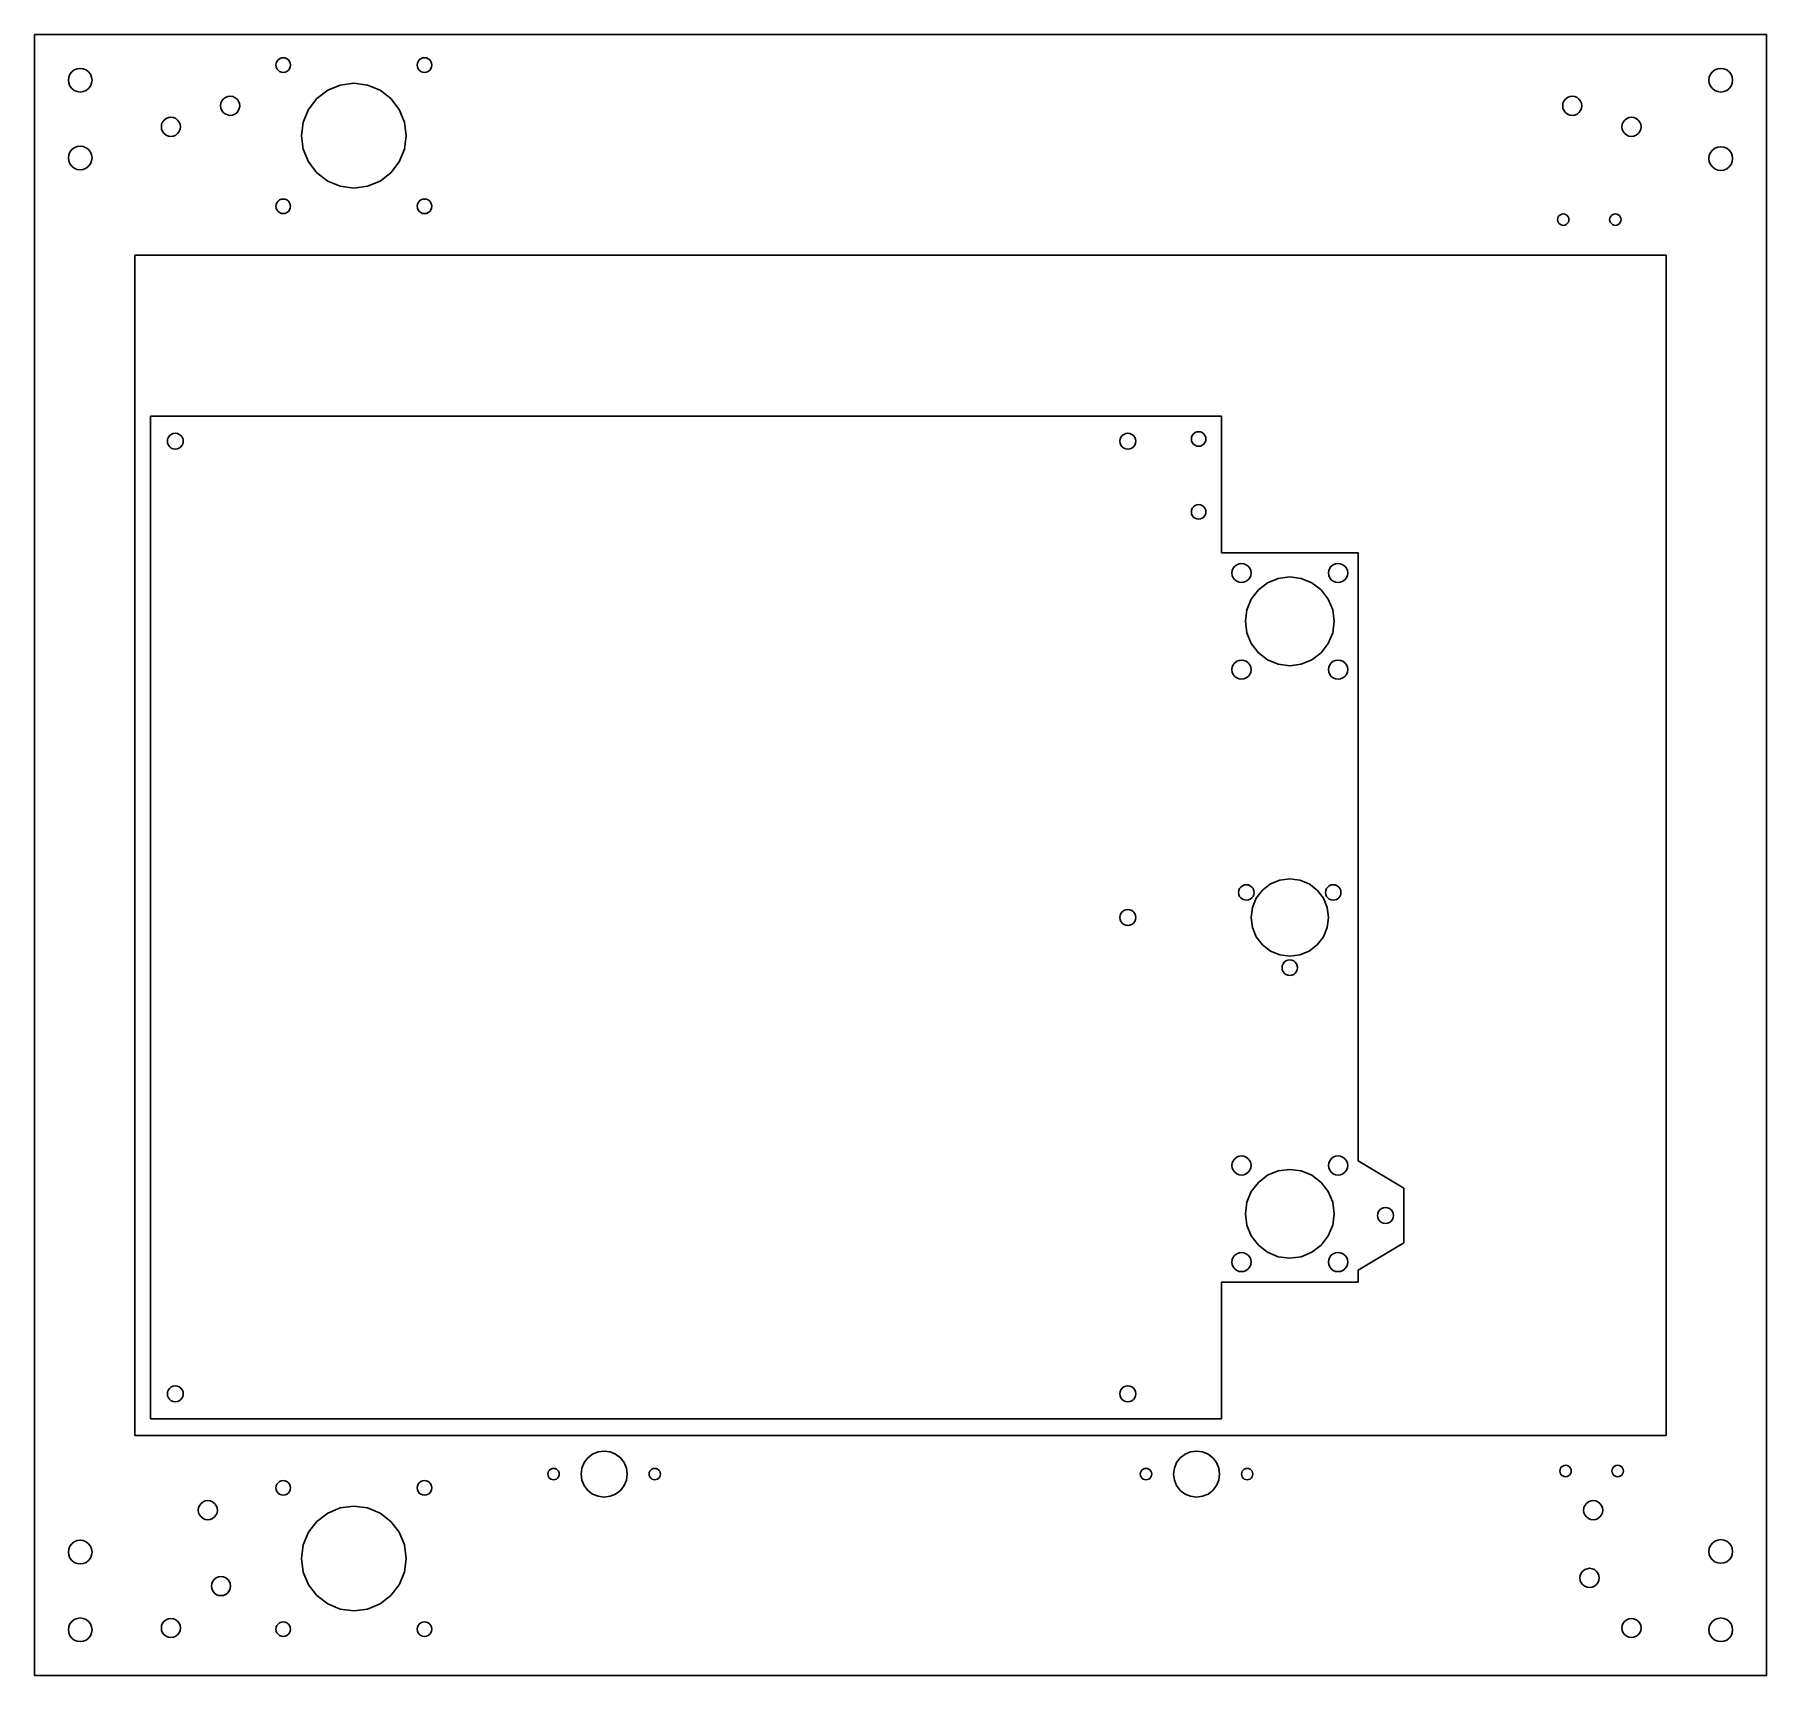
# Model space of a CAD drawing. Extents: x 213 to 593, y 230 to 590.
import ezdxf

# ---------------------------------------------------------------- set-up
doc = ezdxf.new("R2010")
doc.units = 0
doc.header["$MEASUREMENT"] = 0
doc.layers.add('Layer0', color=7, linetype='Continuous')

msp = doc.modelspace()

# ---------------------------------------------------------------- linework, layer by layer
at = {"layer": 'Layer0'}
for p, q in [((212.64, 589.75, 886.7), (212.64, 229.75, 886.7)), ((592.64, 589.75, 886.7), (212.64, 589.75, 886.7)), ((592.64, 229.75, 886.7), (592.64, 589.75, 886.7)), ((220.38, 581.05, 886.7), (220.8, 581.59, 886.7)), ((220.8, 581.59, 886.7), (221.34, 582, 886.7)), ((221.34, 582, 886.7), (221.96, 582.26, 886.7)), ((221.96, 582.26, 886.7), (222.64, 582.35, 886.7)), ((222.64, 582.35, 886.7), (223.31, 582.26, 886.7)), ((223.31, 582.26, 886.7), (223.94, 582, 886.7)), ((223.94, 582, 886.7), (224.47, 581.59, 886.7)), ((224.47, 581.59, 886.7), (224.89, 581.05, 886.7)), ((265.64, 583.5, 886.7), (265.59, 583.08, 886.7)), ((265.59, 583.08, 886.7), (265.64, 582.67, 886.7)), ((265.8, 583.88, 886.7), (265.64, 583.5, 886.7)), ((265.64, 582.67, 886.7), (265.8, 582.28, 886.7)), ((266.05, 584.21, 886.7), (265.8, 583.88, 886.7)), ((265.8, 582.28, 886.7), (266.05, 581.95, 886.7)), ((266.39, 584.47, 886.7), (266.05, 584.21, 886.7)), ((266.05, 581.95, 886.7), (266.39, 581.7, 886.7)), ((266.77, 584.63, 886.7), (266.39, 584.47, 886.7)), ((266.39, 581.7, 886.7), (266.77, 581.54, 886.7)), ((267.19, 584.68, 886.7), (266.77, 584.63, 886.7)), ((266.77, 581.54, 886.7), (267.19, 581.48, 886.7)), ((267.6, 584.63, 886.7), (267.19, 584.68, 886.7)), ((267.19, 581.48, 886.7), (267.6, 581.54, 886.7)), ((267.99, 584.47, 886.7), (267.6, 584.63, 886.7)), ((267.6, 581.54, 886.7), (267.99, 581.7, 886.7)), ((268.32, 584.21, 886.7), (267.99, 584.47, 886.7)), ((267.99, 581.7, 886.7), (268.32, 581.95, 886.7)), ((268.57, 583.88, 886.7), (268.32, 584.21, 886.7)), ((268.32, 581.95, 886.7), (268.57, 582.28, 886.7)), ((268.73, 583.5, 886.7), (268.57, 583.88, 886.7)), ((268.57, 582.28, 886.7), (268.73, 582.67, 886.7)), ((268.79, 583.08, 886.7), (268.73, 583.5, 886.7)), ((268.73, 582.67, 886.7), (268.79, 583.08, 886.7)), ((296.64, 583.5, 886.7), (296.59, 583.08, 886.7)), ((296.59, 583.08, 886.7), (296.64, 582.67, 886.7)), ((296.8, 583.88, 886.7), (296.64, 583.5, 886.7)), ((296.64, 582.67, 886.7), (296.8, 582.28, 886.7)), ((297.05, 584.21, 886.7), (296.8, 583.88, 886.7)), ((296.8, 582.28, 886.7), (297.05, 581.95, 886.7)), ((297.39, 584.47, 886.7), (297.05, 584.21, 886.7)), ((297.05, 581.95, 886.7), (297.39, 581.7, 886.7)), ((297.77, 584.63, 886.7), (297.39, 584.47, 886.7)), ((297.39, 581.7, 886.7), (297.77, 581.54, 886.7)), ((298.19, 584.68, 886.7), (297.77, 584.63, 886.7)), ((297.77, 581.54, 886.7), (298.19, 581.48, 886.7)), ((298.6, 584.63, 886.7), (298.19, 584.68, 886.7)), ((298.19, 581.48, 886.7), (298.6, 581.54, 886.7)), ((298.99, 584.47, 886.7), (298.6, 584.63, 886.7)), ((298.6, 581.54, 886.7), (298.99, 581.7, 886.7)), ((299.32, 584.21, 886.7), (298.99, 584.47, 886.7)), ((298.99, 581.7, 886.7), (299.32, 581.95, 886.7)), ((299.57, 583.88, 886.7), (299.32, 584.21, 886.7)), ((299.32, 581.95, 886.7), (299.57, 582.28, 886.7)), ((299.73, 583.5, 886.7), (299.57, 583.88, 886.7)), ((299.57, 582.28, 886.7), (299.73, 582.67, 886.7)), ((299.79, 583.08, 886.7), (299.73, 583.5, 886.7)), ((299.73, 582.67, 886.7), (299.79, 583.08, 886.7)), ((580.38, 581.05, 886.7), (580.8, 581.59, 886.7)), ((580.8, 581.59, 886.7), (581.34, 582, 886.7)), ((581.34, 582, 886.7), (581.96, 582.26, 886.7)), ((581.96, 582.26, 886.7), (582.64, 582.35, 886.7)), ((582.64, 582.35, 886.7), (583.31, 582.26, 886.7)), ((583.31, 582.26, 886.7), (583.94, 582, 886.7)), ((583.94, 582, 886.7), (584.47, 581.59, 886.7)), ((584.47, 581.59, 886.7), (584.89, 581.05, 886.7)), ((220.04, 579.75, 886.7), (220.12, 580.43, 886.7)), ((220.12, 579.08, 886.7), (220.04, 579.75, 886.7)), ((220.12, 580.43, 886.7), (220.38, 581.05, 886.7)), ((220.38, 578.45, 886.7), (220.12, 579.08, 886.7)), ((220.8, 577.91, 886.7), (220.38, 578.45, 886.7)), ((221.34, 577.5, 886.7), (220.8, 577.91, 886.7)), ((224.47, 577.91, 886.7), (223.94, 577.5, 886.7)), ((224.89, 578.45, 886.7), (224.47, 577.91, 886.7)), ((224.89, 581.05, 886.7), (225.15, 580.43, 886.7)), ((225.15, 579.08, 886.7), (224.89, 578.45, 886.7)), ((225.15, 580.43, 886.7), (225.24, 579.75, 886.7)), ((225.24, 579.75, 886.7), (225.15, 579.08, 886.7)), ((279.71, 578.69, 886.7), (276.94, 577.54, 886.7)), ((282.69, 579.08, 886.7), (279.71, 578.69, 886.7)), ((285.66, 578.69, 886.7), (282.69, 579.08, 886.7)), ((288.44, 577.54, 886.7), (285.66, 578.69, 886.7)), ((580.04, 579.75, 886.7), (580.12, 580.43, 886.7)), ((580.12, 579.08, 886.7), (580.04, 579.75, 886.7)), ((580.12, 580.43, 886.7), (580.38, 581.05, 886.7)), ((580.38, 578.45, 886.7), (580.12, 579.08, 886.7)), ((580.8, 577.91, 886.7), (580.38, 578.45, 886.7)), ((581.34, 577.5, 886.7), (580.8, 577.91, 886.7)), ((584.47, 577.91, 886.7), (583.94, 577.5, 886.7)), ((584.89, 578.45, 886.7), (584.47, 577.91, 886.7)), ((584.89, 581.05, 886.7), (585.15, 580.43, 886.7)), ((585.15, 579.08, 886.7), (584.89, 578.45, 886.7)), ((585.15, 580.43, 886.7), (585.24, 579.75, 886.7)), ((585.24, 579.75, 886.7), (585.15, 579.08, 886.7)), ((221.96, 577.24, 886.7), (221.34, 577.5, 886.7)), ((222.64, 577.15, 886.7), (221.96, 577.24, 886.7)), ((223.31, 577.24, 886.7), (222.64, 577.15, 886.7)), ((223.94, 577.5, 886.7), (223.31, 577.24, 886.7)), ((253.44, 574.18, 886.7), (253.52, 574.72, 886.7)), ((253.49, 573.64, 886.7), (253.44, 574.18, 886.7)), ((253.52, 574.72, 886.7), (253.74, 575.22, 886.7)), ((253.74, 575.22, 886.7), (254.09, 575.65, 886.7)), ((254.09, 575.65, 886.7), (254.53, 575.97, 886.7)), ((254.53, 575.97, 886.7), (255.04, 576.17, 886.7)), ((255.04, 576.17, 886.7), (255.59, 576.23, 886.7)), ((255.59, 576.23, 886.7), (256.13, 576.15, 886.7)), ((256.13, 576.15, 886.7), (256.63, 575.92, 886.7)), ((256.63, 575.92, 886.7), (257.06, 575.58, 886.7)), ((257.06, 575.58, 886.7), (257.38, 575.14, 886.7)), ((257.38, 575.14, 886.7), (257.58, 574.62, 886.7)), ((257.63, 574.08, 886.7), (257.55, 573.54, 886.7)), ((257.58, 574.62, 886.7), (257.63, 574.08, 886.7)), ((274.55, 575.71, 886.7), (272.73, 573.33, 886.7)), ((276.94, 577.54, 886.7), (274.55, 575.71, 886.7)), ((290.82, 575.71, 886.7), (288.44, 577.54, 886.7)), ((292.64, 573.33, 886.7), (290.82, 575.71, 886.7)), ((547.94, 574.13, 886.7), (548.01, 574.68, 886.7)), ((548.01, 573.59, 886.7), (547.94, 574.13, 886.7)), ((548.01, 574.68, 886.7), (548.22, 575.18, 886.7)), ((548.22, 575.18, 886.7), (548.55, 575.62, 886.7)), ((548.55, 575.62, 886.7), (548.99, 575.95, 886.7)), ((548.99, 575.95, 886.7), (549.49, 576.16, 886.7)), ((549.49, 576.16, 886.7), (550.04, 576.23, 886.7)), ((550.04, 576.23, 886.7), (550.58, 576.16, 886.7)), ((550.58, 576.16, 886.7), (551.09, 575.95, 886.7)), ((551.09, 575.95, 886.7), (551.52, 575.62, 886.7)), ((551.52, 575.62, 886.7), (551.85, 575.18, 886.7)), ((551.85, 575.18, 886.7), (552.06, 574.68, 886.7)), ((552.06, 574.68, 886.7), (552.14, 574.13, 886.7)), ((552.14, 574.13, 886.7), (552.06, 573.59, 886.7)), ((581.96, 577.24, 886.7), (581.34, 577.5, 886.7)), ((582.64, 577.15, 886.7), (581.96, 577.24, 886.7)), ((583.31, 577.24, 886.7), (582.64, 577.15, 886.7)), ((583.94, 577.5, 886.7), (583.31, 577.24, 886.7)), ((240.51, 570.08, 886.7), (240.44, 569.53, 886.7)), ((240.72, 570.58, 886.7), (240.51, 570.08, 886.7)), ((241.05, 571.02, 886.7), (240.72, 570.58, 886.7)), ((241.49, 571.35, 886.7), (241.05, 571.02, 886.7)), ((241.99, 571.56, 886.7), (241.49, 571.35, 886.7)), ((242.54, 571.63, 886.7), (241.99, 571.56, 886.7)), ((243.08, 571.56, 886.7), (242.54, 571.63, 886.7)), ((243.59, 571.35, 886.7), (243.08, 571.56, 886.7)), ((244.02, 571.02, 886.7), (243.59, 571.35, 886.7)), ((244.35, 570.58, 886.7), (244.02, 571.02, 886.7)), ((244.56, 570.08, 886.7), (244.35, 570.58, 886.7)), ((244.64, 569.53, 886.7), (244.56, 570.08, 886.7)), ((253.69, 573.12, 886.7), (253.49, 573.64, 886.7)), ((254.02, 572.68, 886.7), (253.69, 573.12, 886.7)), ((254.44, 572.34, 886.7), (254.02, 572.68, 886.7)), ((254.94, 572.12, 886.7), (254.44, 572.34, 886.7)), ((255.48, 572.03, 886.7), (254.94, 572.12, 886.7)), ((256.03, 572.09, 886.7), (255.48, 572.03, 886.7)), ((256.54, 572.29, 886.7), (256.03, 572.09, 886.7)), ((256.98, 572.61, 886.7), (256.54, 572.29, 886.7)), ((257.33, 573.04, 886.7), (256.98, 572.61, 886.7)), ((257.55, 573.54, 886.7), (257.33, 573.04, 886.7)), ((271.58, 570.56, 886.7), (271.19, 567.58, 886.7)), ((272.73, 573.33, 886.7), (271.58, 570.56, 886.7)), ((293.79, 570.56, 886.7), (292.64, 573.33, 886.7)), ((294.19, 567.58, 886.7), (293.79, 570.56, 886.7)), ((548.22, 573.08, 886.7), (548.01, 573.59, 886.7)), ((548.55, 572.65, 886.7), (548.22, 573.08, 886.7)), ((548.99, 572.32, 886.7), (548.55, 572.65, 886.7)), ((549.49, 572.11, 886.7), (548.99, 572.32, 886.7)), ((550.04, 572.03, 886.7), (549.49, 572.11, 886.7)), ((550.58, 572.11, 886.7), (550.04, 572.03, 886.7)), ((551.09, 572.32, 886.7), (550.58, 572.11, 886.7)), ((551.52, 572.65, 886.7), (551.09, 572.32, 886.7)), ((551.85, 573.08, 886.7), (551.52, 572.65, 886.7)), ((552.06, 573.59, 886.7), (551.85, 573.08, 886.7)), ((560.94, 569.53, 886.7), (561.01, 570.08, 886.7)), ((561.01, 570.08, 886.7), (561.22, 570.58, 886.7)), ((561.22, 570.58, 886.7), (561.55, 571.02, 886.7)), ((561.55, 571.02, 886.7), (561.99, 571.35, 886.7)), ((561.99, 571.35, 886.7), (562.49, 571.56, 886.7)), ((562.49, 571.56, 886.7), (563.04, 571.63, 886.7)), ((563.04, 571.63, 886.7), (563.58, 571.56, 886.7)), ((563.58, 571.56, 886.7), (564.09, 571.35, 886.7)), ((564.09, 571.35, 886.7), (564.52, 571.02, 886.7)), ((564.52, 571.02, 886.7), (564.85, 570.58, 886.7)), ((564.85, 570.58, 886.7), (565.06, 570.08, 886.7)), ((565.06, 570.08, 886.7), (565.14, 569.53, 886.7)), ((240.44, 569.53, 886.7), (240.51, 568.99, 886.7)), ((240.51, 568.99, 886.7), (240.72, 568.48, 886.7)), ((240.72, 568.48, 886.7), (241.05, 568.05, 886.7)), ((241.05, 568.05, 886.7), (241.49, 567.72, 886.7)), ((241.49, 567.72, 886.7), (241.99, 567.51, 886.7)), ((241.99, 567.51, 886.7), (242.54, 567.43, 886.7)), ((242.54, 567.43, 886.7), (243.08, 567.51, 886.7)), ((243.08, 567.51, 886.7), (243.59, 567.72, 886.7)), ((243.59, 567.72, 886.7), (244.02, 568.05, 886.7)), ((244.02, 568.05, 886.7), (244.35, 568.48, 886.7)), ((244.35, 568.48, 886.7), (244.56, 568.99, 886.7)), ((244.56, 568.99, 886.7), (244.64, 569.53, 886.7)), ((271.19, 567.58, 886.7), (271.58, 564.61, 886.7)), ((293.79, 564.61, 886.7), (294.19, 567.58, 886.7)), ((561.01, 568.99, 886.7), (560.94, 569.53, 886.7)), ((561.22, 568.48, 886.7), (561.01, 568.99, 886.7)), ((561.55, 568.05, 886.7), (561.22, 568.48, 886.7)), ((561.99, 567.72, 886.7), (561.55, 568.05, 886.7)), ((562.49, 567.51, 886.7), (561.99, 567.72, 886.7)), ((563.04, 567.43, 886.7), (562.49, 567.51, 886.7)), ((563.58, 567.51, 886.7), (563.04, 567.43, 886.7)), ((564.09, 567.72, 886.7), (563.58, 567.51, 886.7)), ((564.52, 568.05, 886.7), (564.09, 567.72, 886.7)), ((564.85, 568.48, 886.7), (564.52, 568.05, 886.7)), ((565.06, 568.99, 886.7), (564.85, 568.48, 886.7)), ((565.14, 569.53, 886.7), (565.06, 568.99, 886.7)), ((220.04, 562.7, 886.7), (220.12, 563.38, 886.7)), ((220.12, 562.03, 886.7), (220.04, 562.7, 886.7)), ((220.12, 563.38, 886.7), (220.38, 564, 886.7)), ((220.38, 564, 886.7), (220.8, 564.54, 886.7)), ((220.8, 564.54, 886.7), (221.34, 564.95, 886.7)), ((221.34, 564.95, 886.7), (221.96, 565.21, 886.7)), ((221.96, 565.21, 886.7), (222.64, 565.3, 886.7)), ((222.64, 565.3, 886.7), (223.31, 565.21, 886.7)), ((223.31, 565.21, 886.7), (223.94, 564.95, 886.7)), ((223.94, 564.95, 886.7), (224.47, 564.54, 886.7)), ((224.47, 564.54, 886.7), (224.89, 564, 886.7)), ((224.89, 564, 886.7), (225.15, 563.38, 886.7)), ((225.15, 563.38, 886.7), (225.24, 562.7, 886.7)), ((225.24, 562.7, 886.7), (225.15, 562.03, 886.7)), ((271.58, 564.61, 886.7), (272.73, 561.83, 886.7)), ((292.64, 561.83, 886.7), (293.79, 564.61, 886.7)), ((580.04, 562.56, 886.7), (580.12, 563.24, 886.7)), ((580.12, 561.89, 886.7), (580.04, 562.56, 886.7)), ((580.12, 563.24, 886.7), (580.38, 563.86, 886.7)), ((580.38, 563.86, 886.7), (580.8, 564.4, 886.7)), ((580.8, 564.4, 886.7), (581.34, 564.82, 886.7)), ((581.34, 564.82, 886.7), (581.96, 565.08, 886.7)), ((581.96, 565.08, 886.7), (582.64, 565.16, 886.7)), ((582.64, 565.16, 886.7), (583.31, 565.08, 886.7)), ((583.31, 565.08, 886.7), (583.94, 564.82, 886.7)), ((583.94, 564.82, 886.7), (584.47, 564.4, 886.7)), ((584.47, 564.4, 886.7), (584.89, 563.86, 886.7)), ((584.89, 563.86, 886.7), (585.15, 563.24, 886.7)), ((585.15, 563.24, 886.7), (585.24, 562.56, 886.7)), ((585.24, 562.56, 886.7), (585.15, 561.89, 886.7)), ((220.38, 561.4, 886.7), (220.12, 562.03, 886.7)), ((220.8, 560.86, 886.7), (220.38, 561.4, 886.7)), ((221.34, 560.45, 886.7), (220.8, 560.86, 886.7)), ((221.96, 560.19, 886.7), (221.34, 560.45, 886.7)), ((222.64, 560.1, 886.7), (221.96, 560.19, 886.7)), ((223.31, 560.19, 886.7), (222.64, 560.1, 886.7)), ((223.94, 560.45, 886.7), (223.31, 560.19, 886.7)), ((224.47, 560.86, 886.7), (223.94, 560.45, 886.7)), ((224.89, 561.4, 886.7), (224.47, 560.86, 886.7)), ((225.15, 562.03, 886.7), (224.89, 561.4, 886.7)), ((272.73, 561.83, 886.7), (274.55, 559.45, 886.7)), ((274.55, 559.45, 886.7), (276.94, 557.62, 886.7)), ((288.44, 557.62, 886.7), (290.82, 559.45, 886.7)), ((290.82, 559.45, 886.7), (292.64, 561.83, 886.7)), ((580.38, 561.26, 886.7), (580.12, 561.89, 886.7)), ((580.8, 560.73, 886.7), (580.38, 561.26, 886.7)), ((581.34, 560.31, 886.7), (580.8, 560.73, 886.7)), ((581.96, 560.05, 886.7), (581.34, 560.31, 886.7)), ((582.64, 559.96, 886.7), (581.96, 560.05, 886.7)), ((583.31, 560.05, 886.7), (582.64, 559.96, 886.7)), ((583.94, 560.31, 886.7), (583.31, 560.05, 886.7)), ((584.47, 560.73, 886.7), (583.94, 560.31, 886.7)), ((584.89, 561.26, 886.7), (584.47, 560.73, 886.7)), ((585.15, 561.89, 886.7), (584.89, 561.26, 886.7)), ((276.94, 557.62, 886.7), (279.71, 556.47, 886.7)), ((279.71, 556.47, 886.7), (282.69, 556.08, 886.7)), ((282.69, 556.08, 886.7), (285.66, 556.47, 886.7)), ((285.66, 556.47, 886.7), (288.44, 557.62, 886.7)), ((265.64, 552.5, 886.7), (265.59, 552.08, 886.7)), ((265.59, 552.08, 886.7), (265.64, 551.67, 886.7)), ((265.8, 552.88, 886.7), (265.64, 552.5, 886.7)), ((265.64, 551.67, 886.7), (265.8, 551.28, 886.7)), ((266.05, 553.21, 886.7), (265.8, 552.88, 886.7)), ((265.8, 551.28, 886.7), (266.05, 550.95, 886.7)), ((266.39, 553.47, 886.7), (266.05, 553.21, 886.7)), ((266.77, 553.63, 886.7), (266.39, 553.47, 886.7)), ((267.19, 553.68, 886.7), (266.77, 553.63, 886.7)), ((267.6, 553.63, 886.7), (267.19, 553.68, 886.7)), ((267.99, 553.47, 886.7), (267.6, 553.63, 886.7)), ((268.32, 553.21, 886.7), (267.99, 553.47, 886.7)), ((268.57, 552.88, 886.7), (268.32, 553.21, 886.7)), ((268.32, 550.95, 886.7), (268.57, 551.28, 886.7)), ((268.73, 552.5, 886.7), (268.57, 552.88, 886.7)), ((268.57, 551.28, 886.7), (268.73, 551.67, 886.7)), ((268.79, 552.08, 886.7), (268.73, 552.5, 886.7)), ((268.73, 551.67, 886.7), (268.79, 552.08, 886.7)), ((296.64, 552.5, 886.7), (296.59, 552.08, 886.7)), ((296.59, 552.08, 886.7), (296.64, 551.67, 886.7)), ((296.8, 552.88, 886.7), (296.64, 552.5, 886.7)), ((296.64, 551.67, 886.7), (296.8, 551.28, 886.7)), ((297.05, 553.21, 886.7), (296.8, 552.88, 886.7)), ((296.8, 551.28, 886.7), (297.05, 550.95, 886.7)), ((297.39, 553.47, 886.7), (297.05, 553.21, 886.7)), ((297.77, 553.63, 886.7), (297.39, 553.47, 886.7)), ((298.19, 553.68, 886.7), (297.77, 553.63, 886.7)), ((298.6, 553.63, 886.7), (298.19, 553.68, 886.7)), ((298.99, 553.47, 886.7), (298.6, 553.63, 886.7)), ((299.32, 553.21, 886.7), (298.99, 553.47, 886.7)), ((299.57, 552.88, 886.7), (299.32, 553.21, 886.7)), ((299.32, 550.95, 886.7), (299.57, 551.28, 886.7)), ((299.73, 552.5, 886.7), (299.57, 552.88, 886.7)), ((299.57, 551.28, 886.7), (299.73, 551.67, 886.7)), ((299.79, 552.08, 886.7), (299.73, 552.5, 886.7)), ((299.73, 551.67, 886.7), (299.79, 552.08, 886.7)), ((266.05, 550.95, 886.7), (266.39, 550.7, 886.7)), ((266.39, 550.7, 886.7), (266.77, 550.54, 886.7)), ((266.77, 550.54, 886.7), (267.19, 550.48, 886.7)), ((267.19, 550.48, 886.7), (267.6, 550.54, 886.7)), ((267.6, 550.54, 886.7), (267.99, 550.7, 886.7)), ((267.99, 550.7, 886.7), (268.32, 550.95, 886.7)), ((297.05, 550.95, 886.7), (297.39, 550.7, 886.7)), ((297.39, 550.7, 886.7), (297.77, 550.54, 886.7)), ((297.77, 550.54, 886.7), (298.19, 550.48, 886.7)), ((298.19, 550.48, 886.7), (298.6, 550.54, 886.7)), ((298.6, 550.54, 886.7), (298.99, 550.7, 886.7)), ((298.99, 550.7, 886.7), (299.32, 550.95, 886.7)), ((546.86, 549.49, 886.7), (546.82, 549.16, 886.7)), ((546.82, 549.16, 886.7), (546.86, 548.84, 886.7)), ((546.98, 549.79, 886.7), (546.86, 549.49, 886.7)), ((546.86, 548.84, 886.7), (546.98, 548.54, 886.7)), ((547.18, 550.05, 886.7), (546.98, 549.79, 886.7)), ((546.98, 548.54, 886.7), (547.18, 548.28, 886.7)), ((547.44, 550.25, 886.7), (547.18, 550.05, 886.7)), ((547.18, 548.28, 886.7), (547.44, 548.08, 886.7)), ((547.74, 550.37, 886.7), (547.44, 550.25, 886.7)), ((547.44, 548.08, 886.7), (547.74, 547.96, 886.7)), ((548.07, 550.41, 886.7), (547.74, 550.37, 886.7)), ((547.74, 547.96, 886.7), (548.07, 547.91, 886.7)), ((548.39, 550.37, 886.7), (548.07, 550.41, 886.7)), ((548.07, 547.91, 886.7), (548.39, 547.96, 886.7)), ((548.69, 550.25, 886.7), (548.39, 550.37, 886.7)), ((548.39, 547.96, 886.7), (548.69, 548.08, 886.7)), ((548.95, 550.05, 886.7), (548.69, 550.25, 886.7)), ((548.69, 548.08, 886.7), (548.95, 548.28, 886.7)), ((549.15, 549.79, 886.7), (548.95, 550.05, 886.7)), ((548.95, 548.28, 886.7), (549.15, 548.54, 886.7)), ((549.27, 549.49, 886.7), (549.15, 549.79, 886.7)), ((549.15, 548.54, 886.7), (549.27, 548.84, 886.7)), ((549.32, 549.16, 886.7), (549.27, 549.49, 886.7)), ((549.27, 548.84, 886.7), (549.32, 549.16, 886.7)), ((558.3, 549.49, 886.7), (558.25, 549.16, 886.7)), ((558.25, 549.16, 886.7), (558.3, 548.84, 886.7)), ((558.42, 549.79, 886.7), (558.3, 549.49, 886.7)), ((558.3, 548.84, 886.7), (558.42, 548.54, 886.7)), ((558.62, 550.05, 886.7), (558.42, 549.79, 886.7)), ((558.42, 548.54, 886.7), (558.62, 548.28, 886.7)), ((558.88, 550.25, 886.7), (558.62, 550.05, 886.7)), ((558.62, 548.28, 886.7), (558.88, 548.08, 886.7)), ((559.18, 550.37, 886.7), (558.88, 550.25, 886.7)), ((558.88, 548.08, 886.7), (559.18, 547.96, 886.7)), ((559.5, 550.41, 886.7), (559.18, 550.37, 886.7)), ((559.18, 547.96, 886.7), (559.5, 547.91, 886.7)), ((559.83, 550.37, 886.7), (559.5, 550.41, 886.7)), ((559.5, 547.91, 886.7), (559.83, 547.96, 886.7)), ((560.13, 550.25, 886.7), (559.83, 550.37, 886.7)), ((559.83, 547.96, 886.7), (560.13, 548.08, 886.7)), ((560.39, 550.05, 886.7), (560.13, 550.25, 886.7)), ((560.13, 548.08, 886.7), (560.39, 548.28, 886.7)), ((560.59, 549.79, 886.7), (560.39, 550.05, 886.7)), ((560.39, 548.28, 886.7), (560.59, 548.54, 886.7)), ((560.71, 549.49, 886.7), (560.59, 549.79, 886.7)), ((560.59, 548.54, 886.7), (560.71, 548.84, 886.7)), ((560.75, 549.16, 886.7), (560.71, 549.49, 886.7)), ((560.71, 548.84, 886.7), (560.75, 549.16, 886.7)), ((570.67, 541.38, 886.7), (234.64, 541.38, 886.7)), ((234.64, 541.38, 886.7), (234.64, 282.38, 886.7)), ((570.67, 282.38, 886.7), (570.67, 541.38, 886.7)), ((234.64, 282.38, 886.7), (570.67, 282.38, 886.7)), ((333.23, 276.44, 886.7), (334.04, 277.49, 886.7)), ((334.04, 277.49, 886.7), (335.08, 278.29, 886.7)), ((335.08, 278.29, 886.7), (336.3, 278.79, 886.7)), ((336.3, 278.79, 886.7), (337.61, 278.97, 886.7)), ((337.61, 278.97, 886.7), (338.91, 278.79, 886.7)), ((338.91, 278.79, 886.7), (340.13, 278.29, 886.7)), ((340.13, 278.29, 886.7), (341.18, 277.49, 886.7)), ((341.18, 277.49, 886.7), (341.98, 276.44, 886.7)), ((463.23, 276.44, 886.7), (464.04, 277.49, 886.7)), ((464.04, 277.49, 886.7), (465.08, 278.29, 886.7)), ((465.08, 278.29, 886.7), (466.3, 278.79, 886.7)), ((466.3, 278.79, 886.7), (467.61, 278.97, 886.7)), ((467.61, 278.97, 886.7), (468.91, 278.79, 886.7)), ((468.91, 278.79, 886.7), (470.13, 278.29, 886.7)), ((470.13, 278.29, 886.7), (471.18, 277.49, 886.7)), ((471.18, 277.49, 886.7), (471.98, 276.44, 886.7)), ((325.26, 273.92, 886.7), (325.3, 274.24, 886.7)), ((325.3, 273.59, 886.7), (325.26, 273.92, 886.7)), ((325.3, 274.24, 886.7), (325.42, 274.54, 886.7)), ((325.42, 274.54, 886.7), (325.62, 274.8, 886.7)), ((325.62, 274.8, 886.7), (325.88, 275, 886.7)), ((325.88, 275, 886.7), (326.18, 275.12, 886.7)), ((326.18, 275.12, 886.7), (326.51, 275.17, 886.7)), ((326.51, 275.17, 886.7), (326.83, 275.12, 886.7)), ((326.83, 275.12, 886.7), (327.13, 275, 886.7)), ((327.13, 275, 886.7), (327.39, 274.8, 886.7)), ((327.39, 274.8, 886.7), (327.59, 274.54, 886.7)), ((327.59, 274.54, 886.7), (327.71, 274.24, 886.7)), ((327.71, 274.24, 886.7), (327.76, 273.92, 886.7)), ((327.76, 273.92, 886.7), (327.71, 273.59, 886.7)), ((332.56, 273.92, 886.7), (332.73, 275.22, 886.7)), ((332.73, 272.61, 886.7), (332.56, 273.92, 886.7)), ((332.73, 275.22, 886.7), (333.23, 276.44, 886.7)), ((341.98, 276.44, 886.7), (342.48, 275.22, 886.7)), ((342.48, 275.22, 886.7), (342.66, 273.92, 886.7)), ((342.66, 273.92, 886.7), (342.48, 272.61, 886.7)), ((347.46, 273.92, 886.7), (347.5, 274.24, 886.7)), ((347.5, 273.59, 886.7), (347.46, 273.92, 886.7)), ((347.5, 274.24, 886.7), (347.62, 274.54, 886.7)), ((347.62, 274.54, 886.7), (347.82, 274.8, 886.7)), ((347.82, 274.8, 886.7), (348.08, 275, 886.7)), ((348.08, 275, 886.7), (348.38, 275.12, 886.7)), ((348.38, 275.12, 886.7), (348.71, 275.17, 886.7)), ((348.71, 275.17, 886.7), (349.03, 275.12, 886.7)), ((349.03, 275.12, 886.7), (349.33, 275, 886.7)), ((349.33, 275, 886.7), (349.59, 274.8, 886.7)), ((349.59, 274.8, 886.7), (349.79, 274.54, 886.7)), ((349.79, 274.54, 886.7), (349.91, 274.24, 886.7)), ((349.91, 274.24, 886.7), (349.96, 273.92, 886.7)), ((349.96, 273.92, 886.7), (349.91, 273.59, 886.7)), ((455.26, 273.92, 886.7), (455.3, 274.24, 886.7)), ((455.3, 273.59, 886.7), (455.26, 273.92, 886.7)), ((455.3, 274.24, 886.7), (455.42, 274.54, 886.7)), ((455.42, 274.54, 886.7), (455.62, 274.8, 886.7)), ((455.62, 274.8, 886.7), (455.88, 275, 886.7)), ((455.88, 275, 886.7), (456.18, 275.12, 886.7)), ((456.18, 275.12, 886.7), (456.51, 275.17, 886.7)), ((456.51, 275.17, 886.7), (456.83, 275.12, 886.7)), ((456.83, 275.12, 886.7), (457.13, 275, 886.7)), ((457.13, 275, 886.7), (457.39, 274.8, 886.7)), ((457.39, 274.8, 886.7), (457.59, 274.54, 886.7)), ((457.59, 274.54, 886.7), (457.71, 274.24, 886.7)), ((457.71, 274.24, 886.7), (457.76, 273.92, 886.7)), ((457.76, 273.92, 886.7), (457.71, 273.59, 886.7)), ((462.56, 273.92, 886.7), (462.73, 275.22, 886.7)), ((462.73, 272.61, 886.7), (462.56, 273.92, 886.7)), ((462.73, 275.22, 886.7), (463.23, 276.44, 886.7)), ((471.98, 276.44, 886.7), (472.48, 275.22, 886.7)), ((472.48, 275.22, 886.7), (472.66, 273.92, 886.7)), ((472.66, 273.92, 886.7), (472.48, 272.61, 886.7)), ((477.46, 273.92, 886.7), (477.5, 274.24, 886.7)), ((477.5, 273.59, 886.7), (477.46, 273.92, 886.7)), ((477.5, 274.24, 886.7), (477.62, 274.54, 886.7)), ((477.62, 274.54, 886.7), (477.82, 274.8, 886.7)), ((477.82, 274.8, 886.7), (478.08, 275, 886.7)), ((478.08, 275, 886.7), (478.38, 275.12, 886.7)), ((478.38, 275.12, 886.7), (478.71, 275.17, 886.7)), ((478.71, 275.17, 886.7), (479.03, 275.12, 886.7)), ((479.03, 275.12, 886.7), (479.33, 275, 886.7)), ((479.33, 275, 886.7), (479.59, 274.8, 886.7)), ((479.59, 274.8, 886.7), (479.79, 274.54, 886.7)), ((479.79, 274.54, 886.7), (479.91, 274.24, 886.7)), ((479.91, 274.24, 886.7), (479.96, 273.92, 886.7)), ((479.96, 273.92, 886.7), (479.91, 273.59, 886.7)), ((547.36, 274.92, 886.7), (547.32, 274.59, 886.7)), ((547.32, 274.59, 886.7), (547.36, 274.27, 886.7)), ((547.48, 275.22, 886.7), (547.36, 274.92, 886.7)), ((547.36, 274.27, 886.7), (547.48, 273.97, 886.7)), ((547.68, 275.48, 886.7), (547.48, 275.22, 886.7)), ((547.48, 273.97, 886.7), (547.68, 273.71, 886.7)), ((547.94, 275.68, 886.7), (547.68, 275.48, 886.7)), ((547.68, 273.71, 886.7), (547.94, 273.51, 886.7)), ((548.24, 275.8, 886.7), (547.94, 275.68, 886.7)), ((548.57, 275.84, 886.7), (548.24, 275.8, 886.7)), ((548.89, 275.8, 886.7), (548.57, 275.84, 886.7)), ((549.19, 275.68, 886.7), (548.89, 275.8, 886.7)), ((549.45, 275.48, 886.7), (549.19, 275.68, 886.7)), ((549.19, 273.51, 886.7), (549.45, 273.71, 886.7)), ((549.65, 275.22, 886.7), (549.45, 275.48, 886.7)), ((549.45, 273.71, 886.7), (549.65, 273.97, 886.7)), ((549.77, 274.92, 886.7), (549.65, 275.22, 886.7)), ((549.65, 273.97, 886.7), (549.77, 274.27, 886.7)), ((549.82, 274.59, 886.7), (549.77, 274.92, 886.7)), ((549.77, 274.27, 886.7), (549.82, 274.59, 886.7)), ((558.8, 274.92, 886.7), (558.75, 274.59, 886.7)), ((558.75, 274.59, 886.7), (558.8, 274.27, 886.7)), ((558.92, 275.22, 886.7), (558.8, 274.92, 886.7)), ((558.8, 274.27, 886.7), (558.92, 273.97, 886.7)), ((559.12, 275.48, 886.7), (558.92, 275.22, 886.7)), ((558.92, 273.97, 886.7), (559.12, 273.71, 886.7)), ((559.38, 275.68, 886.7), (559.12, 275.48, 886.7)), ((559.12, 273.71, 886.7), (559.38, 273.51, 886.7)), ((559.68, 275.8, 886.7), (559.38, 275.68, 886.7)), ((560, 275.84, 886.7), (559.68, 275.8, 886.7)), ((560.33, 275.8, 886.7), (560, 275.84, 886.7)), ((560.63, 275.68, 886.7), (560.33, 275.8, 886.7)), ((560.89, 275.48, 886.7), (560.63, 275.68, 886.7)), ((560.63, 273.51, 886.7), (560.89, 273.71, 886.7)), ((561.09, 275.22, 886.7), (560.89, 275.48, 886.7)), ((560.89, 273.71, 886.7), (561.09, 273.97, 886.7)), ((561.21, 274.92, 886.7), (561.09, 275.22, 886.7)), ((561.09, 273.97, 886.7), (561.21, 274.27, 886.7)), ((561.25, 274.59, 886.7), (561.21, 274.92, 886.7)), ((561.21, 274.27, 886.7), (561.25, 274.59, 886.7)), ((265.64, 271.3, 886.7), (265.59, 270.89, 886.7)), ((265.59, 270.89, 886.7), (265.64, 270.47, 886.7)), ((265.8, 271.69, 886.7), (265.64, 271.3, 886.7)), ((265.64, 270.47, 886.7), (265.8, 270.09, 886.7)), ((266.05, 272.02, 886.7), (265.8, 271.69, 886.7)), ((265.8, 270.09, 886.7), (266.05, 269.76, 886.7)), ((266.39, 272.27, 886.7), (266.05, 272.02, 886.7)), ((266.77, 272.43, 886.7), (266.39, 272.27, 886.7)), ((267.19, 272.49, 886.7), (266.77, 272.43, 886.7)), ((267.6, 272.43, 886.7), (267.19, 272.49, 886.7)), ((267.99, 272.27, 886.7), (267.6, 272.43, 886.7)), ((268.32, 272.02, 886.7), (267.99, 272.27, 886.7)), ((268.57, 271.69, 886.7), (268.32, 272.02, 886.7)), ((268.32, 269.76, 886.7), (268.57, 270.09, 886.7)), ((268.73, 271.3, 886.7), (268.57, 271.69, 886.7)), ((268.57, 270.09, 886.7), (268.73, 270.47, 886.7)), ((268.79, 270.89, 886.7), (268.73, 271.3, 886.7)), ((268.73, 270.47, 886.7), (268.79, 270.89, 886.7)), ((296.64, 271.3, 886.7), (296.59, 270.89, 886.7)), ((296.59, 270.89, 886.7), (296.64, 270.47, 886.7)), ((296.8, 271.69, 886.7), (296.64, 271.3, 886.7)), ((296.64, 270.47, 886.7), (296.8, 270.09, 886.7)), ((297.05, 272.02, 886.7), (296.8, 271.69, 886.7)), ((296.8, 270.09, 886.7), (297.05, 269.76, 886.7)), ((297.39, 272.27, 886.7), (297.05, 272.02, 886.7)), ((297.77, 272.43, 886.7), (297.39, 272.27, 886.7)), ((298.19, 272.49, 886.7), (297.77, 272.43, 886.7)), ((298.6, 272.43, 886.7), (298.19, 272.49, 886.7)), ((298.99, 272.27, 886.7), (298.6, 272.43, 886.7)), ((299.32, 272.02, 886.7), (298.99, 272.27, 886.7)), ((299.57, 271.69, 886.7), (299.32, 272.02, 886.7)), ((299.32, 269.76, 886.7), (299.57, 270.09, 886.7)), ((299.73, 271.3, 886.7), (299.57, 271.69, 886.7)), ((299.57, 270.09, 886.7), (299.73, 270.47, 886.7)), ((299.79, 270.89, 886.7), (299.73, 271.3, 886.7)), ((299.73, 270.47, 886.7), (299.79, 270.89, 886.7)), ((325.42, 273.29, 886.7), (325.3, 273.59, 886.7)), ((325.62, 273.03, 886.7), (325.42, 273.29, 886.7)), ((325.88, 272.83, 886.7), (325.62, 273.03, 886.7)), ((326.18, 272.71, 886.7), (325.88, 272.83, 886.7)), ((326.51, 272.67, 886.7), (326.18, 272.71, 886.7)), ((326.83, 272.71, 886.7), (326.51, 272.67, 886.7)), ((327.13, 272.83, 886.7), (326.83, 272.71, 886.7)), ((327.39, 273.03, 886.7), (327.13, 272.83, 886.7)), ((327.59, 273.29, 886.7), (327.39, 273.03, 886.7)), ((327.71, 273.59, 886.7), (327.59, 273.29, 886.7)), ((333.23, 271.39, 886.7), (332.73, 272.61, 886.7)), ((334.04, 270.35, 886.7), (333.23, 271.39, 886.7)), ((335.08, 269.54, 886.7), (334.04, 270.35, 886.7)), ((341.18, 270.35, 886.7), (340.13, 269.54, 886.7)), ((341.98, 271.39, 886.7), (341.18, 270.35, 886.7)), ((342.48, 272.61, 886.7), (341.98, 271.39, 886.7)), ((347.62, 273.29, 886.7), (347.5, 273.59, 886.7)), ((347.82, 273.03, 886.7), (347.62, 273.29, 886.7)), ((348.08, 272.83, 886.7), (347.82, 273.03, 886.7)), ((348.38, 272.71, 886.7), (348.08, 272.83, 886.7)), ((348.71, 272.67, 886.7), (348.38, 272.71, 886.7)), ((349.03, 272.71, 886.7), (348.71, 272.67, 886.7)), ((349.33, 272.83, 886.7), (349.03, 272.71, 886.7)), ((349.59, 273.03, 886.7), (349.33, 272.83, 886.7)), ((349.79, 273.29, 886.7), (349.59, 273.03, 886.7)), ((349.91, 273.59, 886.7), (349.79, 273.29, 886.7)), ((455.42, 273.29, 886.7), (455.3, 273.59, 886.7)), ((455.62, 273.03, 886.7), (455.42, 273.29, 886.7)), ((455.88, 272.83, 886.7), (455.62, 273.03, 886.7)), ((456.18, 272.71, 886.7), (455.88, 272.83, 886.7)), ((456.51, 272.67, 886.7), (456.18, 272.71, 886.7)), ((456.83, 272.71, 886.7), (456.51, 272.67, 886.7)), ((457.13, 272.83, 886.7), (456.83, 272.71, 886.7)), ((457.39, 273.03, 886.7), (457.13, 272.83, 886.7)), ((457.59, 273.29, 886.7), (457.39, 273.03, 886.7)), ((457.71, 273.59, 886.7), (457.59, 273.29, 886.7)), ((463.23, 271.39, 886.7), (462.73, 272.61, 886.7)), ((464.04, 270.35, 886.7), (463.23, 271.39, 886.7)), ((465.08, 269.54, 886.7), (464.04, 270.35, 886.7)), ((471.18, 270.35, 886.7), (470.13, 269.54, 886.7)), ((471.98, 271.39, 886.7), (471.18, 270.35, 886.7)), ((472.48, 272.61, 886.7), (471.98, 271.39, 886.7)), ((477.62, 273.29, 886.7), (477.5, 273.59, 886.7)), ((477.82, 273.03, 886.7), (477.62, 273.29, 886.7)), ((478.08, 272.83, 886.7), (477.82, 273.03, 886.7)), ((478.38, 272.71, 886.7), (478.08, 272.83, 886.7)), ((478.71, 272.67, 886.7), (478.38, 272.71, 886.7)), ((479.03, 272.71, 886.7), (478.71, 272.67, 886.7)), ((479.33, 272.83, 886.7), (479.03, 272.71, 886.7)), ((479.59, 273.03, 886.7), (479.33, 272.83, 886.7)), ((479.79, 273.29, 886.7), (479.59, 273.03, 886.7)), ((479.91, 273.59, 886.7), (479.79, 273.29, 886.7)), ((547.94, 273.51, 886.7), (548.24, 273.39, 886.7)), ((548.24, 273.39, 886.7), (548.57, 273.34, 886.7)), ((548.57, 273.34, 886.7), (548.89, 273.39, 886.7)), ((548.89, 273.39, 886.7), (549.19, 273.51, 886.7)), ((559.38, 273.51, 886.7), (559.68, 273.39, 886.7)), ((559.68, 273.39, 886.7), (560, 273.34, 886.7)), ((560, 273.34, 886.7), (560.33, 273.39, 886.7)), ((560.33, 273.39, 886.7), (560.63, 273.51, 886.7)), ((248.54, 265.99, 886.7), (248.61, 266.53, 886.7)), ((248.61, 266.53, 886.7), (248.82, 267.04, 886.7)), ((248.82, 267.04, 886.7), (249.15, 267.47, 886.7)), ((249.15, 267.47, 886.7), (249.59, 267.81, 886.7)), ((249.59, 267.81, 886.7), (250.09, 268.02, 886.7)), ((250.09, 268.02, 886.7), (250.64, 268.09, 886.7)), ((250.64, 268.09, 886.7), (251.18, 268.02, 886.7)), ((251.18, 268.02, 886.7), (251.69, 267.81, 886.7)), ((251.69, 267.81, 886.7), (252.12, 267.47, 886.7)), ((252.12, 267.47, 886.7), (252.45, 267.04, 886.7)), ((252.45, 267.04, 886.7), (252.66, 266.53, 886.7)), ((252.66, 266.53, 886.7), (252.74, 265.99, 886.7)), ((266.05, 269.76, 886.7), (266.39, 269.5, 886.7)), ((266.39, 269.5, 886.7), (266.77, 269.34, 886.7)), ((266.77, 269.34, 886.7), (267.19, 269.29, 886.7)), ((267.19, 269.29, 886.7), (267.6, 269.34, 886.7)), ((267.6, 269.34, 886.7), (267.99, 269.5, 886.7)), ((267.99, 269.5, 886.7), (268.32, 269.76, 886.7)), ((279.71, 266.5, 886.7), (276.94, 265.35, 886.7)), ((282.69, 266.89, 886.7), (279.71, 266.5, 886.7)), ((285.66, 266.5, 886.7), (282.69, 266.89, 886.7)), ((288.44, 265.35, 886.7), (285.66, 266.5, 886.7)), ((297.05, 269.76, 886.7), (297.39, 269.5, 886.7)), ((297.39, 269.5, 886.7), (297.77, 269.34, 886.7)), ((297.77, 269.34, 886.7), (298.19, 269.29, 886.7)), ((298.19, 269.29, 886.7), (298.6, 269.34, 886.7)), ((298.6, 269.34, 886.7), (298.99, 269.5, 886.7)), ((298.99, 269.5, 886.7), (299.32, 269.76, 886.7)), ((336.3, 269.04, 886.7), (335.08, 269.54, 886.7)), ((337.61, 268.87, 886.7), (336.3, 269.04, 886.7)), ((338.91, 269.04, 886.7), (337.61, 268.87, 886.7)), ((340.13, 269.54, 886.7), (338.91, 269.04, 886.7)), ((466.3, 269.04, 886.7), (465.08, 269.54, 886.7)), ((467.61, 268.87, 886.7), (466.3, 269.04, 886.7)), ((468.91, 269.04, 886.7), (467.61, 268.87, 886.7)), ((470.13, 269.54, 886.7), (468.91, 269.04, 886.7)), ((552.54, 265.99, 886.7), (552.61, 266.53, 886.7)), ((552.61, 266.53, 886.7), (552.82, 267.04, 886.7)), ((552.82, 267.04, 886.7), (553.15, 267.47, 886.7)), ((553.15, 267.47, 886.7), (553.59, 267.81, 886.7)), ((553.59, 267.81, 886.7), (554.09, 268.02, 886.7)), ((554.09, 268.02, 886.7), (554.64, 268.09, 886.7)), ((554.64, 268.09, 886.7), (555.18, 268.02, 886.7)), ((555.18, 268.02, 886.7), (555.69, 267.81, 886.7)), ((555.69, 267.81, 886.7), (556.12, 267.47, 886.7)), ((556.12, 267.47, 886.7), (556.45, 267.04, 886.7)), ((556.45, 267.04, 886.7), (556.66, 266.53, 886.7)), ((556.66, 266.53, 886.7), (556.74, 265.99, 886.7)), ((248.61, 265.45, 886.7), (248.54, 265.99, 886.7)), ((248.82, 264.94, 886.7), (248.61, 265.45, 886.7)), ((249.15, 264.5, 886.7), (248.82, 264.94, 886.7)), ((249.59, 264.17, 886.7), (249.15, 264.5, 886.7)), ((250.09, 263.96, 886.7), (249.59, 264.17, 886.7)), ((250.64, 263.89, 886.7), (250.09, 263.96, 886.7)), ((251.18, 263.96, 886.7), (250.64, 263.89, 886.7)), ((251.69, 264.17, 886.7), (251.18, 263.96, 886.7)), ((252.12, 264.5, 886.7), (251.69, 264.17, 886.7)), ((252.45, 264.94, 886.7), (252.12, 264.5, 886.7)), ((252.66, 265.45, 886.7), (252.45, 264.94, 886.7)), ((252.74, 265.99, 886.7), (252.66, 265.45, 886.7)), ((274.55, 263.52, 886.7), (272.73, 261.14, 886.7)), ((276.94, 265.35, 886.7), (274.55, 263.52, 886.7)), ((290.82, 263.52, 886.7), (288.44, 265.35, 886.7)), ((292.64, 261.14, 886.7), (290.82, 263.52, 886.7)), ((552.61, 265.45, 886.7), (552.54, 265.99, 886.7)), ((552.82, 264.94, 886.7), (552.61, 265.45, 886.7)), ((553.15, 264.5, 886.7), (552.82, 264.94, 886.7)), ((553.59, 264.17, 886.7), (553.15, 264.5, 886.7)), ((554.09, 263.96, 886.7), (553.59, 264.17, 886.7)), ((554.64, 263.89, 886.7), (554.09, 263.96, 886.7)), ((555.18, 263.96, 886.7), (554.64, 263.89, 886.7)), ((555.69, 264.17, 886.7), (555.18, 263.96, 886.7)), ((556.12, 264.5, 886.7), (555.69, 264.17, 886.7)), ((556.45, 264.94, 886.7), (556.12, 264.5, 886.7)), ((556.66, 265.45, 886.7), (556.45, 264.94, 886.7)), ((556.74, 265.99, 886.7), (556.66, 265.45, 886.7)), ((220.38, 258.1, 886.7), (220.8, 258.64, 886.7)), ((220.8, 258.64, 886.7), (221.34, 259.05, 886.7)), ((221.34, 259.05, 886.7), (221.96, 259.31, 886.7)), ((221.96, 259.31, 886.7), (222.64, 259.4, 886.7)), ((222.64, 259.4, 886.7), (223.31, 259.31, 886.7)), ((223.31, 259.31, 886.7), (223.94, 259.05, 886.7)), ((223.94, 259.05, 886.7), (224.47, 258.64, 886.7)), ((224.47, 258.64, 886.7), (224.89, 258.1, 886.7)), ((272.73, 261.14, 886.7), (271.58, 258.36, 886.7)), ((293.79, 258.36, 886.7), (292.64, 261.14, 886.7)), ((580.38, 258.24, 886.7), (580.8, 258.78, 886.7)), ((580.8, 258.78, 886.7), (581.34, 259.19, 886.7)), ((581.34, 259.19, 886.7), (581.96, 259.45, 886.7)), ((581.96, 259.45, 886.7), (582.64, 259.54, 886.7)), ((582.64, 259.54, 886.7), (583.31, 259.45, 886.7)), ((583.31, 259.45, 886.7), (583.94, 259.19, 886.7)), ((583.94, 259.19, 886.7), (584.47, 258.78, 886.7)), ((584.47, 258.78, 886.7), (584.89, 258.24, 886.7)), ((220.04, 256.8, 886.7), (220.12, 257.48, 886.7)), ((220.12, 256.13, 886.7), (220.04, 256.8, 886.7)), ((220.12, 257.48, 886.7), (220.38, 258.1, 886.7)), ((220.38, 255.5, 886.7), (220.12, 256.13, 886.7)), ((220.8, 254.96, 886.7), (220.38, 255.5, 886.7)), ((221.34, 254.55, 886.7), (220.8, 254.96, 886.7)), ((224.47, 254.96, 886.7), (223.94, 254.55, 886.7)), ((224.89, 255.5, 886.7), (224.47, 254.96, 886.7)), ((224.89, 258.1, 886.7), (225.15, 257.48, 886.7)), ((225.15, 256.13, 886.7), (224.89, 255.5, 886.7)), ((225.15, 257.48, 886.7), (225.24, 256.8, 886.7)), ((225.24, 256.8, 886.7), (225.15, 256.13, 886.7)), ((271.58, 258.36, 886.7), (271.19, 255.39, 886.7)), ((271.19, 255.39, 886.7), (271.58, 252.41, 886.7)), ((294.19, 255.39, 886.7), (293.79, 258.36, 886.7)), ((293.79, 252.41, 886.7), (294.19, 255.39, 886.7)), ((580.04, 256.94, 886.7), (580.12, 257.61, 886.7)), ((580.12, 256.27, 886.7), (580.04, 256.94, 886.7)), ((580.12, 257.61, 886.7), (580.38, 258.24, 886.7)), ((580.38, 255.64, 886.7), (580.12, 256.27, 886.7)), ((580.8, 255.1, 886.7), (580.38, 255.64, 886.7)), ((581.34, 254.69, 886.7), (580.8, 255.1, 886.7)), ((581.96, 254.43, 886.7), (581.34, 254.69, 886.7)), ((583.94, 254.69, 886.7), (583.31, 254.43, 886.7)), ((584.47, 255.1, 886.7), (583.94, 254.69, 886.7)), ((584.89, 255.64, 886.7), (584.47, 255.1, 886.7)), ((584.89, 258.24, 886.7), (585.15, 257.61, 886.7)), ((585.15, 256.27, 886.7), (584.89, 255.64, 886.7)), ((585.15, 257.61, 886.7), (585.24, 256.94, 886.7)), ((585.24, 256.94, 886.7), (585.15, 256.27, 886.7)), ((221.96, 254.29, 886.7), (221.34, 254.55, 886.7)), ((222.64, 254.2, 886.7), (221.96, 254.29, 886.7)), ((223.31, 254.29, 886.7), (222.64, 254.2, 886.7)), ((223.94, 254.55, 886.7), (223.31, 254.29, 886.7)), ((251.72, 250.39, 886.7), (252.05, 250.82, 886.7)), ((252.05, 250.82, 886.7), (252.49, 251.15, 886.7)), ((252.49, 251.15, 886.7), (252.99, 251.36, 886.7)), ((252.99, 251.36, 886.7), (253.54, 251.44, 886.7)), ((253.54, 251.44, 886.7), (254.08, 251.36, 886.7)), ((254.08, 251.36, 886.7), (254.59, 251.15, 886.7)), ((254.59, 251.15, 886.7), (255.02, 250.82, 886.7)), ((255.02, 250.82, 886.7), (255.35, 250.39, 886.7)), ((271.58, 252.41, 886.7), (272.73, 249.64, 886.7)), ((292.64, 249.64, 886.7), (293.79, 252.41, 886.7)), ((551.74, 251.14, 886.7), (551.81, 251.68, 886.7)), ((551.81, 250.59, 886.7), (551.74, 251.14, 886.7)), ((551.81, 251.68, 886.7), (552.02, 252.19, 886.7)), ((552.02, 252.19, 886.7), (552.35, 252.62, 886.7)), ((552.35, 252.62, 886.7), (552.79, 252.95, 886.7)), ((552.79, 252.95, 886.7), (553.29, 253.16, 886.7)), ((553.29, 253.16, 886.7), (553.84, 253.24, 886.7)), ((553.84, 253.24, 886.7), (554.38, 253.16, 886.7)), ((554.38, 253.16, 886.7), (554.89, 252.95, 886.7)), ((554.89, 252.95, 886.7), (555.32, 252.62, 886.7)), ((555.32, 252.62, 886.7), (555.65, 252.19, 886.7)), ((555.65, 252.19, 886.7), (555.86, 251.68, 886.7)), ((555.86, 251.68, 886.7), (555.94, 251.14, 886.7)), ((555.94, 251.14, 886.7), (555.86, 250.59, 886.7)), ((582.64, 254.34, 886.7), (581.96, 254.43, 886.7)), ((583.31, 254.43, 886.7), (582.64, 254.34, 886.7)), ((251.44, 249.34, 886.7), (251.51, 249.88, 886.7)), ((251.51, 248.79, 886.7), (251.44, 249.34, 886.7)), ((251.51, 249.88, 886.7), (251.72, 250.39, 886.7)), ((251.72, 248.29, 886.7), (251.51, 248.79, 886.7)), ((252.05, 247.85, 886.7), (251.72, 248.29, 886.7)), ((252.49, 247.52, 886.7), (252.05, 247.85, 886.7)), ((252.99, 247.31, 886.7), (252.49, 247.52, 886.7)), ((253.54, 247.24, 886.7), (252.99, 247.31, 886.7)), ((254.08, 247.31, 886.7), (253.54, 247.24, 886.7)), ((254.59, 247.52, 886.7), (254.08, 247.31, 886.7)), ((255.02, 247.85, 886.7), (254.59, 247.52, 886.7)), ((255.35, 248.29, 886.7), (255.02, 247.85, 886.7)), ((255.35, 250.39, 886.7), (255.56, 249.88, 886.7)), ((255.56, 248.79, 886.7), (255.35, 248.29, 886.7)), ((255.56, 249.88, 886.7), (255.64, 249.34, 886.7)), ((255.64, 249.34, 886.7), (255.56, 248.79, 886.7)), ((272.73, 249.64, 886.7), (274.55, 247.26, 886.7)), ((274.55, 247.26, 886.7), (276.94, 245.43, 886.7)), ((288.44, 245.43, 886.7), (290.82, 247.26, 886.7)), ((290.82, 247.26, 886.7), (292.64, 249.64, 886.7)), ((552.02, 250.09, 886.7), (551.81, 250.59, 886.7)), ((552.35, 249.65, 886.7), (552.02, 250.09, 886.7)), ((552.79, 249.32, 886.7), (552.35, 249.65, 886.7)), ((553.29, 249.11, 886.7), (552.79, 249.32, 886.7)), ((553.84, 249.04, 886.7), (553.29, 249.11, 886.7)), ((554.38, 249.11, 886.7), (553.84, 249.04, 886.7)), ((554.89, 249.32, 886.7), (554.38, 249.11, 886.7)), ((555.32, 249.65, 886.7), (554.89, 249.32, 886.7)), ((555.65, 250.09, 886.7), (555.32, 249.65, 886.7)), ((555.86, 250.59, 886.7), (555.65, 250.09, 886.7)), ((276.94, 245.43, 886.7), (279.71, 244.28, 886.7)), ((279.71, 244.28, 886.7), (282.69, 243.89, 886.7)), ((282.69, 243.89, 886.7), (285.66, 244.28, 886.7)), ((285.66, 244.28, 886.7), (288.44, 245.43, 886.7)), ((220.04, 239.75, 886.7), (220.12, 240.43, 886.7)), ((220.12, 239.08, 886.7), (220.04, 239.75, 886.7)), ((220.12, 240.43, 886.7), (220.38, 241.05, 886.7)), ((220.38, 241.05, 886.7), (220.8, 241.59, 886.7)), ((220.8, 241.59, 886.7), (221.34, 242, 886.7)), ((221.34, 242, 886.7), (221.96, 242.26, 886.7)), ((221.96, 242.26, 886.7), (222.64, 242.35, 886.7)), ((222.64, 242.35, 886.7), (223.31, 242.26, 886.7)), ((223.31, 242.26, 886.7), (223.94, 242, 886.7)), ((223.94, 242, 886.7), (224.47, 241.59, 886.7)), ((224.47, 241.59, 886.7), (224.89, 241.05, 886.7)), ((224.89, 241.05, 886.7), (225.15, 240.43, 886.7)), ((225.15, 240.43, 886.7), (225.24, 239.75, 886.7)), ((225.24, 239.75, 886.7), (225.15, 239.08, 886.7)), ((240.44, 240.14, 886.7), (240.51, 240.68, 886.7)), ((240.51, 239.59, 886.7), (240.44, 240.14, 886.7)), ((240.51, 240.68, 886.7), (240.72, 241.19, 886.7)), ((240.72, 239.09, 886.7), (240.51, 239.59, 886.7)), ((240.72, 241.19, 886.7), (241.05, 241.62, 886.7)), ((241.05, 241.62, 886.7), (241.49, 241.95, 886.7)), ((241.49, 241.95, 886.7), (241.99, 242.16, 886.7)), ((241.99, 242.16, 886.7), (242.54, 242.24, 886.7)), ((242.54, 242.24, 886.7), (243.08, 242.16, 886.7)), ((243.08, 242.16, 886.7), (243.59, 241.95, 886.7)), ((243.59, 241.95, 886.7), (244.02, 241.62, 886.7)), ((244.02, 241.62, 886.7), (244.35, 241.19, 886.7)), ((244.35, 241.19, 886.7), (244.56, 240.68, 886.7)), ((244.56, 239.59, 886.7), (244.35, 239.09, 886.7)), ((244.56, 240.68, 886.7), (244.64, 240.14, 886.7)), ((244.64, 240.14, 886.7), (244.56, 239.59, 886.7)), ((265.64, 240.3, 886.7), (265.59, 239.89, 886.7)), ((265.59, 239.89, 886.7), (265.64, 239.47, 886.7)), ((265.8, 240.69, 886.7), (265.64, 240.3, 886.7)), ((265.64, 239.47, 886.7), (265.8, 239.09, 886.7)), ((266.05, 241.02, 886.7), (265.8, 240.69, 886.7)), ((266.39, 241.27, 886.7), (266.05, 241.02, 886.7)), ((266.77, 241.43, 886.7), (266.39, 241.27, 886.7)), ((267.19, 241.49, 886.7), (266.77, 241.43, 886.7)), ((267.6, 241.43, 886.7), (267.19, 241.49, 886.7)), ((267.99, 241.27, 886.7), (267.6, 241.43, 886.7)), ((268.32, 241.02, 886.7), (267.99, 241.27, 886.7)), ((268.57, 240.69, 886.7), (268.32, 241.02, 886.7)), ((268.73, 240.3, 886.7), (268.57, 240.69, 886.7)), ((268.57, 239.09, 886.7), (268.73, 239.47, 886.7)), ((268.79, 239.89, 886.7), (268.73, 240.3, 886.7)), ((268.73, 239.47, 886.7), (268.79, 239.89, 886.7)), ((296.64, 240.3, 886.7), (296.59, 239.89, 886.7)), ((296.59, 239.89, 886.7), (296.64, 239.47, 886.7)), ((296.8, 240.69, 886.7), (296.64, 240.3, 886.7)), ((296.64, 239.47, 886.7), (296.8, 239.09, 886.7)), ((297.05, 241.02, 886.7), (296.8, 240.69, 886.7)), ((297.39, 241.27, 886.7), (297.05, 241.02, 886.7)), ((297.77, 241.43, 886.7), (297.39, 241.27, 886.7)), ((298.19, 241.49, 886.7), (297.77, 241.43, 886.7)), ((298.6, 241.43, 886.7), (298.19, 241.49, 886.7)), ((298.99, 241.27, 886.7), (298.6, 241.43, 886.7)), ((299.32, 241.02, 886.7), (298.99, 241.27, 886.7)), ((299.57, 240.69, 886.7), (299.32, 241.02, 886.7)), ((299.73, 240.3, 886.7), (299.57, 240.69, 886.7)), ((299.57, 239.09, 886.7), (299.73, 239.47, 886.7)), ((299.79, 239.89, 886.7), (299.73, 240.3, 886.7)), ((299.73, 239.47, 886.7), (299.79, 239.89, 886.7)), ((560.94, 240.14, 886.7), (561.01, 240.68, 886.7)), ((561.01, 239.59, 886.7), (560.94, 240.14, 886.7)), ((561.01, 240.68, 886.7), (561.22, 241.19, 886.7)), ((561.22, 239.09, 886.7), (561.01, 239.59, 886.7)), ((561.22, 241.19, 886.7), (561.55, 241.62, 886.7)), ((561.55, 241.62, 886.7), (561.99, 241.95, 886.7)), ((561.99, 241.95, 886.7), (562.49, 242.16, 886.7)), ((562.49, 242.16, 886.7), (563.04, 242.24, 886.7)), ((563.04, 242.24, 886.7), (563.58, 242.16, 886.7)), ((563.58, 242.16, 886.7), (564.09, 241.95, 886.7)), ((564.09, 241.95, 886.7), (564.52, 241.62, 886.7)), ((564.52, 241.62, 886.7), (564.85, 241.19, 886.7)), ((564.85, 241.19, 886.7), (565.06, 240.68, 886.7)), ((565.06, 239.59, 886.7), (564.85, 239.09, 886.7)), ((565.06, 240.68, 886.7), (565.14, 240.14, 886.7)), ((565.14, 240.14, 886.7), (565.06, 239.59, 886.7)), ((580.04, 239.75, 886.7), (580.12, 240.43, 886.7)), ((580.12, 239.08, 886.7), (580.04, 239.75, 886.7)), ((580.12, 240.43, 886.7), (580.38, 241.05, 886.7)), ((580.38, 241.05, 886.7), (580.8, 241.59, 886.7)), ((580.8, 241.59, 886.7), (581.34, 242, 886.7)), ((581.34, 242, 886.7), (581.96, 242.26, 886.7)), ((581.96, 242.26, 886.7), (582.64, 242.35, 886.7)), ((582.64, 242.35, 886.7), (583.31, 242.26, 886.7)), ((583.31, 242.26, 886.7), (583.94, 242, 886.7)), ((583.94, 242, 886.7), (584.47, 241.59, 886.7)), ((584.47, 241.59, 886.7), (584.89, 241.05, 886.7)), ((584.89, 241.05, 886.7), (585.15, 240.43, 886.7)), ((585.15, 240.43, 886.7), (585.24, 239.75, 886.7)), ((585.24, 239.75, 886.7), (585.15, 239.08, 886.7)), ((220.38, 238.45, 886.7), (220.12, 239.08, 886.7)), ((220.8, 237.91, 886.7), (220.38, 238.45, 886.7)), ((221.34, 237.5, 886.7), (220.8, 237.91, 886.7)), ((221.96, 237.24, 886.7), (221.34, 237.5, 886.7)), ((222.64, 237.15, 886.7), (221.96, 237.24, 886.7)), ((223.31, 237.24, 886.7), (222.64, 237.15, 886.7)), ((223.94, 237.5, 886.7), (223.31, 237.24, 886.7)), ((224.47, 237.91, 886.7), (223.94, 237.5, 886.7)), ((224.89, 238.45, 886.7), (224.47, 237.91, 886.7)), ((225.15, 239.08, 886.7), (224.89, 238.45, 886.7)), ((241.05, 238.65, 886.7), (240.72, 239.09, 886.7)), ((241.49, 238.32, 886.7), (241.05, 238.65, 886.7)), ((241.99, 238.11, 886.7), (241.49, 238.32, 886.7)), ((242.54, 238.04, 886.7), (241.99, 238.11, 886.7)), ((243.08, 238.11, 886.7), (242.54, 238.04, 886.7)), ((243.59, 238.32, 886.7), (243.08, 238.11, 886.7)), ((244.02, 238.65, 886.7), (243.59, 238.32, 886.7)), ((244.35, 239.09, 886.7), (244.02, 238.65, 886.7)), ((265.8, 239.09, 886.7), (266.05, 238.76, 886.7)), ((266.05, 238.76, 886.7), (266.39, 238.5, 886.7)), ((266.39, 238.5, 886.7), (266.77, 238.34, 886.7)), ((266.77, 238.34, 886.7), (267.19, 238.29, 886.7)), ((267.19, 238.29, 886.7), (267.6, 238.34, 886.7)), ((267.6, 238.34, 886.7), (267.99, 238.5, 886.7)), ((267.99, 238.5, 886.7), (268.32, 238.76, 886.7)), ((268.32, 238.76, 886.7), (268.57, 239.09, 886.7)), ((296.8, 239.09, 886.7), (297.05, 238.76, 886.7)), ((297.05, 238.76, 886.7), (297.39, 238.5, 886.7)), ((297.39, 238.5, 886.7), (297.77, 238.34, 886.7)), ((297.77, 238.34, 886.7), (298.19, 238.29, 886.7)), ((298.19, 238.29, 886.7), (298.6, 238.34, 886.7)), ((298.6, 238.34, 886.7), (298.99, 238.5, 886.7)), ((298.99, 238.5, 886.7), (299.32, 238.76, 886.7)), ((299.32, 238.76, 886.7), (299.57, 239.09, 886.7)), ((561.55, 238.65, 886.7), (561.22, 239.09, 886.7)), ((561.99, 238.32, 886.7), (561.55, 238.65, 886.7)), ((562.49, 238.11, 886.7), (561.99, 238.32, 886.7)), ((563.04, 238.04, 886.7), (562.49, 238.11, 886.7)), ((563.58, 238.11, 886.7), (563.04, 238.04, 886.7)), ((564.09, 238.32, 886.7), (563.58, 238.11, 886.7)), ((564.52, 238.65, 886.7), (564.09, 238.32, 886.7)), ((564.85, 239.09, 886.7), (564.52, 238.65, 886.7)), ((580.38, 238.45, 886.7), (580.12, 239.08, 886.7)), ((580.8, 237.91, 886.7), (580.38, 238.45, 886.7)), ((581.34, 237.5, 886.7), (580.8, 237.91, 886.7)), ((581.96, 237.24, 886.7), (581.34, 237.5, 886.7)), ((582.64, 237.15, 886.7), (581.96, 237.24, 886.7)), ((583.31, 237.24, 886.7), (582.64, 237.15, 886.7)), ((583.94, 237.5, 886.7), (583.31, 237.24, 886.7)), ((584.47, 237.91, 886.7), (583.94, 237.5, 886.7)), ((584.89, 238.45, 886.7), (584.47, 237.91, 886.7)), ((585.15, 239.08, 886.7), (584.89, 238.45, 886.7)), ((212.64, 229.75, 886.7), (592.64, 229.75, 886.7))]:
    msp.add_line(p, q, dxfattribs=at)
at = {"layer": 'Layer0', "extrusion": (0, 0, -1)}
for p, q in [((238.06, 506.03), (238.06, 286.03)), ((473.06, 506.03), (238.06, 506.03)), ((473.06, 506.03), (473.06, 476.03)), ((242.27, 501.77), (241.99, 501.41)), ((242.63, 502.05), (242.27, 501.77)), ((243.06, 502.22), (242.63, 502.05)), ((243.51, 502.28), (243.06, 502.22)), ((243.96, 502.22), (243.51, 502.28)), ((244.38, 502.05), (243.96, 502.22)), ((244.75, 501.77), (244.38, 502.05)), ((245.02, 501.41), (244.75, 501.77)), ((451.27, 501.77), (450.99, 501.41)), ((451.63, 502.05), (451.27, 501.77)), ((452.06, 502.22), (451.63, 502.05)), ((452.51, 502.28), (452.06, 502.22)), ((452.96, 502.22), (452.51, 502.28)), ((453.38, 502.05), (452.96, 502.22)), ((453.75, 501.77), (453.38, 502.05)), ((454.02, 501.41), (453.75, 501.77)), ((466.67, 501.83), (466.51, 501.44)), ((466.93, 502.16), (466.67, 501.83)), ((467.26, 502.42), (466.93, 502.16)), ((467.64, 502.58), (467.26, 502.42)), ((468.06, 502.63), (467.64, 502.58)), ((468.47, 502.58), (468.06, 502.63)), ((468.86, 502.42), (468.47, 502.58)), ((469.19, 502.16), (468.86, 502.42)), ((469.44, 501.83), (469.19, 502.16)), ((469.6, 501.44), (469.44, 501.83)), ((241.82, 500.98), (241.76, 500.53)), ((241.76, 500.53), (241.82, 500.08)), ((241.99, 501.41), (241.82, 500.98)), ((241.82, 500.08), (241.99, 499.66)), ((241.99, 499.66), (242.27, 499.29)), ((242.27, 499.29), (242.63, 499.02)), ((242.63, 499.02), (243.06, 498.84)), ((243.06, 498.84), (243.51, 498.78)), ((243.51, 498.78), (243.96, 498.84)), ((243.96, 498.84), (244.38, 499.02)), ((244.38, 499.02), (244.75, 499.29)), ((244.75, 499.29), (245.02, 499.66)), ((245.2, 500.98), (245.02, 501.41)), ((245.02, 499.66), (245.2, 500.08)), ((245.26, 500.53), (245.2, 500.98)), ((245.2, 500.08), (245.26, 500.53)), ((450.82, 500.98), (450.76, 500.53)), ((450.76, 500.53), (450.82, 500.08)), ((450.99, 501.41), (450.82, 500.98)), ((450.82, 500.08), (450.99, 499.66)), ((450.99, 499.66), (451.27, 499.29)), ((451.27, 499.29), (451.63, 499.02)), ((451.63, 499.02), (452.06, 498.84)), ((452.06, 498.84), (452.51, 498.78)), ((452.51, 498.78), (452.96, 498.84)), ((452.96, 498.84), (453.38, 499.02)), ((453.38, 499.02), (453.75, 499.29)), ((453.75, 499.29), (454.02, 499.66)), ((454.2, 500.98), (454.02, 501.41)), ((454.02, 499.66), (454.2, 500.08)), ((454.26, 500.53), (454.2, 500.98)), ((454.2, 500.08), (454.26, 500.53)), ((466.51, 501.44), (466.46, 501.03)), ((466.46, 501.03), (466.51, 500.62)), ((466.51, 500.62), (466.67, 500.23)), ((466.67, 500.23), (466.93, 499.9)), ((466.93, 499.9), (467.26, 499.65)), ((467.26, 499.65), (467.64, 499.49)), ((467.64, 499.49), (468.06, 499.43)), ((468.06, 499.43), (468.47, 499.49)), ((468.47, 499.49), (468.86, 499.65)), ((468.86, 499.65), (469.19, 499.9)), ((469.19, 499.9), (469.44, 500.23)), ((469.44, 500.23), (469.6, 500.62)), ((469.66, 501.03), (469.6, 501.44)), ((469.6, 500.62), (469.66, 501.03)), ((467.26, 486.42), (466.93, 486.16)), ((467.64, 486.58), (467.26, 486.42)), ((468.06, 486.63), (467.64, 486.58)), ((468.47, 486.58), (468.06, 486.63)), ((468.86, 486.42), (468.47, 486.58)), ((469.19, 486.16), (468.86, 486.42)), ((466.51, 485.44), (466.46, 485.03)), ((466.46, 485.03), (466.51, 484.62)), ((466.67, 485.83), (466.51, 485.44)), ((466.51, 484.62), (466.67, 484.23)), ((466.93, 486.16), (466.67, 485.83)), ((466.67, 484.23), (466.93, 483.9)), ((466.93, 483.9), (467.26, 483.65)), ((467.26, 483.65), (467.64, 483.49)), ((467.64, 483.49), (468.06, 483.43)), ((468.06, 483.43), (468.47, 483.49)), ((468.47, 483.49), (468.86, 483.65)), ((468.86, 483.65), (469.19, 483.9)), ((469.44, 485.83), (469.19, 486.16)), ((469.19, 483.9), (469.44, 484.23)), ((469.6, 485.44), (469.44, 485.83)), ((469.44, 484.23), (469.6, 484.62)), ((469.66, 485.03), (469.6, 485.44)), ((469.6, 484.62), (469.66, 485.03)), ((473.06, 476.03), (503.06, 476.03)), ((503.06, 342.66), (503.06, 476.03)), ((475.36, 471.63), (475.43, 472.17)), ((475.43, 471.09), (475.36, 471.63)), ((475.43, 472.17), (475.64, 472.68)), ((475.64, 472.68), (475.97, 473.12)), ((475.97, 473.12), (476.41, 473.45)), ((476.41, 473.45), (476.92, 473.66)), ((476.92, 473.66), (477.46, 473.73)), ((477.46, 473.73), (478, 473.66)), ((478, 473.66), (478.51, 473.45)), ((478.51, 473.45), (478.94, 473.12)), ((478.94, 473.12), (479.28, 472.68)), ((479.28, 472.68), (479.49, 472.17)), ((479.49, 472.17), (479.56, 471.63)), ((479.56, 471.63), (479.49, 471.09)), ((496.56, 471.63), (496.63, 472.17)), ((496.63, 471.09), (496.56, 471.63)), ((496.63, 472.17), (496.84, 472.68)), ((496.84, 472.68), (497.17, 473.12)), ((497.17, 473.12), (497.61, 473.45)), ((497.61, 473.45), (498.12, 473.66)), ((498.12, 473.66), (498.66, 473.73)), ((498.66, 473.73), (499.2, 473.66)), ((499.2, 473.66), (499.71, 473.45)), ((499.71, 473.45), (500.14, 473.12)), ((500.14, 473.12), (500.48, 472.68)), ((500.48, 472.68), (500.69, 472.17)), ((500.69, 472.17), (500.76, 471.63)), ((500.76, 471.63), (500.69, 471.09)), ((475.64, 470.58), (475.43, 471.09)), ((475.97, 470.15), (475.64, 470.58)), ((476.41, 469.81), (475.97, 470.15)), ((476.92, 469.6), (476.41, 469.81)), ((477.46, 469.53), (476.92, 469.6)), ((478, 469.6), (477.46, 469.53)), ((478.51, 469.81), (478, 469.6)), ((478.94, 470.15), (478.51, 469.81)), ((479.28, 470.58), (478.94, 470.15)), ((479.49, 471.09), (479.28, 470.58)), ((481.16, 467.92), (479.61, 465.91)), ((483.18, 469.47), (481.16, 467.92)), ((485.54, 470.45), (483.18, 469.47)), ((488.06, 470.78), (485.54, 470.45)), ((490.58, 470.45), (488.06, 470.78)), ((492.93, 469.47), (490.58, 470.45)), ((494.95, 467.92), (492.93, 469.47)), ((496.5, 465.91), (494.95, 467.92)), ((496.84, 470.58), (496.63, 471.09)), ((497.17, 470.15), (496.84, 470.58)), ((497.61, 469.81), (497.17, 470.15)), ((498.12, 469.6), (497.61, 469.81)), ((498.66, 469.53), (498.12, 469.6)), ((499.2, 469.6), (498.66, 469.53)), ((499.71, 469.81), (499.2, 469.6)), ((500.14, 470.15), (499.71, 469.81)), ((500.48, 470.58), (500.14, 470.15)), ((500.69, 471.09), (500.48, 470.58)), ((479.61, 465.91), (478.64, 463.55)), ((497.48, 463.55), (496.5, 465.91)), ((478.64, 463.55), (478.31, 461.03)), ((478.31, 461.03), (478.64, 458.51)), ((497.81, 461.03), (497.48, 463.55)), ((497.48, 458.51), (497.81, 461.03)), ((478.64, 458.51), (479.61, 456.16)), ((479.61, 456.16), (481.16, 454.14)), ((494.95, 454.14), (496.5, 456.16)), ((496.5, 456.16), (497.48, 458.51)), ((475.97, 451.92), (476.41, 452.25)), ((476.41, 452.25), (476.92, 452.46)), ((476.92, 452.46), (477.46, 452.53)), ((477.46, 452.53), (478, 452.46)), ((478, 452.46), (478.51, 452.25)), ((478.51, 452.25), (478.94, 451.92)), ((481.16, 454.14), (483.18, 452.59)), ((483.18, 452.59), (485.54, 451.61)), ((490.58, 451.61), (492.93, 452.59)), ((492.93, 452.59), (494.95, 454.14)), ((497.17, 451.92), (497.61, 452.25)), ((497.61, 452.25), (498.12, 452.46)), ((498.12, 452.46), (498.66, 452.53)), ((498.66, 452.53), (499.2, 452.46)), ((499.2, 452.46), (499.71, 452.25)), ((499.71, 452.25), (500.14, 451.92)), ((475.36, 450.43), (475.43, 450.97)), ((475.43, 449.89), (475.36, 450.43)), ((475.43, 450.97), (475.64, 451.48)), ((475.64, 449.38), (475.43, 449.89)), ((475.64, 451.48), (475.97, 451.92)), ((475.97, 448.95), (475.64, 449.38)), ((476.41, 448.61), (475.97, 448.95)), ((476.92, 448.4), (476.41, 448.61)), ((477.46, 448.33), (476.92, 448.4)), ((478, 448.4), (477.46, 448.33)), ((478.51, 448.61), (478, 448.4)), ((478.94, 448.95), (478.51, 448.61)), ((478.94, 451.92), (479.28, 451.48)), ((479.28, 449.38), (478.94, 448.95)), ((479.28, 451.48), (479.49, 450.97)), ((479.49, 449.89), (479.28, 449.38)), ((479.49, 450.97), (479.56, 450.43)), ((479.56, 450.43), (479.49, 449.89)), ((485.54, 451.61), (488.06, 451.28)), ((488.06, 451.28), (490.58, 451.61)), ((496.56, 450.43), (496.63, 450.97)), ((496.63, 449.89), (496.56, 450.43)), ((496.63, 450.97), (496.84, 451.48)), ((496.84, 449.38), (496.63, 449.89)), ((496.84, 451.48), (497.17, 451.92)), ((497.17, 448.95), (496.84, 449.38)), ((497.61, 448.61), (497.17, 448.95)), ((498.12, 448.4), (497.61, 448.61)), ((498.66, 448.33), (498.12, 448.4)), ((499.2, 448.4), (498.66, 448.33)), ((499.71, 448.61), (499.2, 448.4)), ((500.14, 448.95), (499.71, 448.61)), ((500.14, 451.92), (500.48, 451.48)), ((500.48, 449.38), (500.14, 448.95)), ((500.48, 451.48), (500.69, 450.97)), ((500.69, 449.89), (500.48, 449.38)), ((500.69, 450.97), (500.76, 450.43)), ((500.76, 450.43), (500.69, 449.89)), ((477.68, 403), (477.33, 402.73)), ((478.09, 403.17), (477.68, 403)), ((478.53, 403.23), (478.09, 403.17)), ((478.97, 403.17), (478.53, 403.23)), ((479.38, 403), (478.97, 403.17)), ((479.73, 402.73), (479.38, 403)), ((482.05, 402.04), (483.81, 403.39)), ((483.81, 403.39), (485.86, 404.24)), ((485.86, 404.24), (488.06, 404.53)), ((488.06, 404.53), (490.26, 404.24)), ((490.26, 404.24), (492.31, 403.39)), ((492.31, 403.39), (494.07, 402.04)), ((496.73, 403), (496.38, 402.73)), ((497.14, 403.17), (496.73, 403)), ((497.58, 403.23), (497.14, 403.17)), ((498.02, 403.17), (497.58, 403.23)), ((498.43, 403), (498.02, 403.17)), ((498.79, 402.73), (498.43, 403)), ((476.89, 401.97), (476.83, 401.53)), ((476.83, 401.53), (476.89, 401.09)), ((477.06, 402.38), (476.89, 401.97)), ((476.89, 401.09), (477.06, 400.68)), ((477.33, 402.73), (477.06, 402.38)), ((477.06, 400.68), (477.33, 400.33)), ((477.33, 400.33), (477.68, 400.06)), ((477.68, 400.06), (477.82, 400)), ((477.82, 400), (478.09, 399.89)), ((478.09, 399.89), (478.53, 399.83)), ((478.53, 399.83), (478.97, 399.89)), ((478.97, 399.89), (479.38, 400.06)), ((479.38, 400.06), (479.73, 400.33)), ((480, 402.38), (479.73, 402.73)), ((479.73, 400.33), (480, 400.68)), ((479.85, 398.23), (480.7, 400.28)), ((480.17, 401.97), (480, 402.38)), ((480, 400.68), (480.17, 401.09)), ((480.23, 401.53), (480.17, 401.97)), ((480.17, 401.09), (480.23, 401.53)), ((480.7, 400.28), (482.05, 402.04)), ((494.07, 402.04), (495.42, 400.28)), ((495.42, 400.28), (496.27, 398.23)), ((495.94, 401.97), (495.88, 401.53)), ((495.88, 401.53), (495.94, 401.09)), ((496.11, 402.38), (495.94, 401.97)), ((495.94, 401.09), (496.11, 400.68)), ((496.38, 402.73), (496.11, 402.38)), ((496.11, 400.68), (496.38, 400.33)), ((496.38, 400.33), (496.73, 400.06)), ((496.73, 400.06), (497.14, 399.89)), ((497.14, 399.89), (497.58, 399.83)), ((497.58, 399.83), (498.02, 399.89)), ((498.02, 399.89), (498.3, 400)), ((498.3, 400), (498.43, 400.06)), ((498.43, 400.06), (498.79, 400.33)), ((499.06, 402.38), (498.79, 402.73)), ((498.79, 400.33), (499.06, 400.68)), ((499.23, 401.97), (499.06, 402.38)), ((499.06, 400.68), (499.23, 401.09)), ((499.28, 401.53), (499.23, 401.97)), ((499.23, 401.09), (499.28, 401.53)), ((450.82, 396.48), (450.76, 396.03)), ((450.76, 396.03), (450.82, 395.58)), ((450.99, 396.91), (450.82, 396.48)), ((450.82, 395.58), (450.99, 395.16)), ((451.27, 397.27), (450.99, 396.91)), ((451.63, 397.55), (451.27, 397.27)), ((452.06, 397.72), (451.63, 397.55)), ((452.51, 397.78), (452.06, 397.72)), ((452.96, 397.72), (452.51, 397.78)), ((453.38, 397.55), (452.96, 397.72)), ((453.75, 397.27), (453.38, 397.55)), ((454.02, 396.91), (453.75, 397.27)), ((454.2, 396.48), (454.02, 396.91)), ((454.02, 395.16), (454.2, 395.58)), ((454.26, 396.03), (454.2, 396.48)), ((454.2, 395.58), (454.26, 396.03)), ((479.56, 396.03), (479.85, 398.23)), ((479.85, 393.83), (479.56, 396.03)), ((496.27, 398.23), (496.56, 396.03)), ((496.56, 396.03), (496.27, 393.83)), ((450.99, 395.16), (451.27, 394.79)), ((451.27, 394.79), (451.63, 394.52)), ((451.63, 394.52), (452.06, 394.34)), ((452.06, 394.34), (452.51, 394.28)), ((452.51, 394.28), (452.96, 394.34)), ((452.96, 394.34), (453.38, 394.52)), ((453.38, 394.52), (453.75, 394.79)), ((453.75, 394.79), (454.02, 395.16)), ((480.7, 391.78), (479.85, 393.83)), ((482.05, 390.02), (480.7, 391.78)), ((495.42, 391.78), (494.07, 390.02)), ((496.27, 393.83), (495.42, 391.78)), ((483.81, 388.67), (482.05, 390.02)), ((485.86, 387.82), (483.81, 388.67)), ((488.06, 387.53), (485.86, 387.82)), ((490.26, 387.82), (488.06, 387.53)), ((492.31, 388.67), (490.26, 387.82)), ((494.07, 390.02), (492.31, 388.67)), ((486.38, 385.18), (486.36, 385.03)), ((486.36, 385.03), (486.42, 384.59)), ((486.42, 385.47), (486.38, 385.18)), ((486.59, 385.88), (486.42, 385.47)), ((486.42, 384.59), (486.59, 384.18)), ((486.86, 386.23), (486.59, 385.88)), ((486.59, 384.18), (486.86, 383.83)), ((487.21, 386.5), (486.86, 386.23)), ((486.86, 383.83), (487.21, 383.56)), ((487.62, 386.67), (487.21, 386.5)), ((488.06, 386.73), (487.62, 386.67)), ((488.5, 386.67), (488.06, 386.73)), ((488.91, 386.5), (488.5, 386.67)), ((489.26, 386.23), (488.91, 386.5)), ((488.91, 383.56), (489.26, 383.83)), ((489.53, 385.88), (489.26, 386.23)), ((489.26, 383.83), (489.53, 384.18)), ((489.7, 385.47), (489.53, 385.88)), ((489.53, 384.18), (489.7, 384.59)), ((489.74, 385.18), (489.7, 385.47)), ((489.7, 384.59), (489.76, 385.03)), ((489.76, 385.03), (489.74, 385.18)), ((487.21, 383.56), (487.62, 383.39)), ((487.62, 383.39), (488.06, 383.33)), ((488.06, 383.33), (488.5, 383.39)), ((488.5, 383.39), (488.91, 383.56)), ((475.36, 341.63), (475.43, 342.17)), ((475.43, 342.17), (475.64, 342.68)), ((475.64, 342.68), (475.97, 343.12)), ((475.97, 343.12), (476.41, 343.45)), ((476.41, 343.45), (476.92, 343.66)), ((476.92, 343.66), (477.46, 343.73)), ((477.46, 343.73), (478, 343.66)), ((478, 343.66), (478.51, 343.45)), ((478.51, 343.45), (478.94, 343.12)), ((478.94, 343.12), (479.28, 342.68)), ((479.28, 342.68), (479.49, 342.17)), ((479.49, 342.17), (479.56, 341.63)), ((496.56, 341.63), (496.63, 342.17)), ((496.63, 342.17), (496.84, 342.68)), ((496.84, 342.68), (497.17, 343.12)), ((497.17, 343.12), (497.61, 343.45)), ((497.61, 343.45), (498.12, 343.66)), ((498.12, 343.66), (498.66, 343.73)), ((498.66, 343.73), (499.2, 343.66)), ((499.2, 343.66), (499.71, 343.45)), ((499.71, 343.45), (500.14, 343.12)), ((500.14, 343.12), (500.48, 342.68)), ((500.48, 342.68), (500.69, 342.17)), ((500.69, 342.17), (500.76, 341.63)), ((503.06, 342.66), (513.06, 336.66)), ((475.43, 341.09), (475.36, 341.63)), ((475.64, 340.58), (475.43, 341.09)), ((475.97, 340.15), (475.64, 340.58)), ((476.41, 339.81), (475.97, 340.15)), ((476.92, 339.6), (476.41, 339.81)), ((477.46, 339.53), (476.92, 339.6)), ((478, 339.6), (477.46, 339.53)), ((478.51, 339.81), (478, 339.6)), ((478.94, 340.15), (478.51, 339.81)), ((479.28, 340.58), (478.94, 340.15)), ((479.49, 341.09), (479.28, 340.58)), ((479.56, 341.63), (479.49, 341.09)), ((481.16, 337.92), (483.18, 339.47)), ((483.18, 339.47), (485.54, 340.45)), ((485.54, 340.45), (488.06, 340.78)), ((488.06, 340.78), (490.58, 340.45)), ((490.58, 340.45), (492.93, 339.47)), ((492.93, 339.47), (494.95, 337.92)), ((496.63, 341.09), (496.56, 341.63)), ((496.84, 340.58), (496.63, 341.09)), ((497.17, 340.15), (496.84, 340.58)), ((497.61, 339.81), (497.17, 340.15)), ((498.12, 339.6), (497.61, 339.81)), ((498.66, 339.53), (498.12, 339.6)), ((499.2, 339.6), (498.66, 339.53)), ((499.71, 339.81), (499.2, 339.6)), ((500.14, 340.15), (499.71, 339.81)), ((500.48, 340.58), (500.14, 340.15)), ((500.69, 341.09), (500.48, 340.58)), ((500.76, 341.63), (500.69, 341.09)), ((478.64, 333.55), (479.61, 335.91)), ((479.61, 335.91), (481.16, 337.92)), ((494.95, 337.92), (496.5, 335.91)), ((496.5, 335.91), (497.48, 333.55)), ((513.06, 336.66), (513.06, 324.66)), ((478.31, 331.03), (478.64, 333.55)), ((478.64, 328.51), (478.31, 331.03)), ((497.48, 333.55), (497.81, 331.03)), ((497.81, 331.03), (497.48, 328.51)), ((507.37, 331.11), (507.31, 330.66)), ((507.31, 330.66), (507.37, 330.21)), ((507.54, 331.53), (507.37, 331.11)), ((507.82, 331.9), (507.54, 331.53)), ((508.18, 332.17), (507.82, 331.9)), ((508.61, 332.35), (508.18, 332.17)), ((509.06, 332.41), (508.61, 332.35)), ((509.51, 332.35), (509.06, 332.41)), ((509.93, 332.17), (509.51, 332.35)), ((510.3, 331.9), (509.93, 332.17)), ((510.57, 331.53), (510.3, 331.9)), ((510.75, 331.11), (510.57, 331.53)), ((510.81, 330.66), (510.75, 331.11)), ((510.75, 330.21), (510.81, 330.66)), ((479.61, 326.16), (478.64, 328.51)), ((497.48, 328.51), (496.5, 326.16)), ((507.37, 330.21), (507.54, 329.78)), ((507.54, 329.78), (507.82, 329.42)), ((507.82, 329.42), (508.18, 329.14)), ((508.18, 329.14), (508.61, 328.97)), ((508.61, 328.97), (509.06, 328.91)), ((509.06, 328.91), (509.51, 328.97)), ((509.51, 328.97), (509.93, 329.14)), ((509.93, 329.14), (510.3, 329.42)), ((510.3, 329.42), (510.57, 329.78)), ((510.57, 329.78), (510.75, 330.21)), ((481.16, 324.14), (479.61, 326.16)), ((483.18, 322.59), (481.16, 324.14)), ((494.95, 324.14), (492.93, 322.59)), ((496.5, 326.16), (494.95, 324.14)), ((513.06, 324.66), (503.06, 318.66)), ((475.36, 320.43), (475.43, 320.97)), ((475.43, 319.89), (475.36, 320.43)), ((475.43, 320.97), (475.64, 321.48)), ((475.64, 319.38), (475.43, 319.89)), ((475.64, 321.48), (475.97, 321.92)), ((475.97, 318.95), (475.64, 319.38)), ((475.97, 321.92), (476.41, 322.25)), ((476.41, 322.25), (476.92, 322.46)), ((476.92, 322.46), (477.46, 322.53)), ((477.46, 322.53), (478, 322.46)), ((478, 322.46), (478.51, 322.25)), ((478.51, 322.25), (478.94, 321.92)), ((478.94, 321.92), (479.28, 321.48)), ((479.28, 319.38), (478.94, 318.95)), ((479.28, 321.48), (479.49, 320.97)), ((479.49, 319.89), (479.28, 319.38)), ((479.49, 320.97), (479.56, 320.43)), ((479.56, 320.43), (479.49, 319.89)), ((485.54, 321.61), (483.18, 322.59)), ((488.06, 321.28), (485.54, 321.61)), ((490.58, 321.61), (488.06, 321.28)), ((492.93, 322.59), (490.58, 321.61)), ((496.56, 320.43), (496.63, 320.97)), ((496.63, 319.89), (496.56, 320.43)), ((496.63, 320.97), (496.84, 321.48)), ((496.84, 319.38), (496.63, 319.89)), ((496.84, 321.48), (497.17, 321.92)), ((497.17, 318.95), (496.84, 319.38)), ((497.17, 321.92), (497.61, 322.25)), ((497.61, 322.25), (498.12, 322.46)), ((498.12, 322.46), (498.66, 322.53)), ((498.66, 322.53), (499.2, 322.46)), ((499.2, 322.46), (499.71, 322.25)), ((499.71, 322.25), (500.14, 321.92)), ((500.14, 321.92), (500.48, 321.48)), ((500.48, 319.38), (500.14, 318.95)), ((500.48, 321.48), (500.69, 320.97)), ((500.69, 319.89), (500.48, 319.38)), ((500.69, 320.97), (500.76, 320.43)), ((500.76, 320.43), (500.69, 319.89)), ((503.06, 316.03), (473.06, 316.03)), ((473.06, 286.03), (473.06, 316.03)), ((476.41, 318.61), (475.97, 318.95)), ((476.92, 318.4), (476.41, 318.61)), ((477.46, 318.33), (476.92, 318.4)), ((478, 318.4), (477.46, 318.33)), ((478.51, 318.61), (478, 318.4)), ((478.94, 318.95), (478.51, 318.61)), ((497.61, 318.61), (497.17, 318.95)), ((498.12, 318.4), (497.61, 318.61)), ((498.66, 318.33), (498.12, 318.4)), ((499.2, 318.4), (498.66, 318.33)), ((499.71, 318.61), (499.2, 318.4)), ((500.14, 318.95), (499.71, 318.61)), ((503.06, 316.03), (503.06, 318.66)), ((242.27, 292.77), (241.99, 292.41)), ((242.63, 293.05), (242.27, 292.77)), ((243.06, 293.22), (242.63, 293.05)), ((243.51, 293.28), (243.06, 293.22)), ((243.96, 293.22), (243.51, 293.28)), ((244.38, 293.05), (243.96, 293.22)), ((244.75, 292.77), (244.38, 293.05)), ((245.02, 292.41), (244.75, 292.77)), ((451.27, 292.77), (450.99, 292.41)), ((451.63, 293.05), (451.27, 292.77)), ((452.06, 293.22), (451.63, 293.05)), ((452.51, 293.28), (452.06, 293.22)), ((452.96, 293.22), (452.51, 293.28)), ((453.38, 293.05), (452.96, 293.22)), ((453.75, 292.77), (453.38, 293.05)), ((454.02, 292.41), (453.75, 292.77)), ((241.82, 291.98), (241.76, 291.53)), ((241.76, 291.53), (241.82, 291.08)), ((241.99, 292.41), (241.82, 291.98)), ((241.82, 291.08), (241.99, 290.66)), ((241.99, 290.66), (242.27, 290.29)), ((242.27, 290.29), (242.63, 290.02)), ((242.63, 290.02), (243.06, 289.84)), ((243.06, 289.84), (243.51, 289.78)), ((243.51, 289.78), (243.96, 289.84)), ((243.96, 289.84), (244.38, 290.02)), ((244.38, 290.02), (244.75, 290.29)), ((244.75, 290.29), (245.02, 290.66)), ((245.2, 291.98), (245.02, 292.41)), ((245.02, 290.66), (245.2, 291.08)), ((245.26, 291.53), (245.2, 291.98)), ((245.2, 291.08), (245.26, 291.53)), ((450.82, 291.98), (450.76, 291.53)), ((450.76, 291.53), (450.82, 291.08)), ((450.99, 292.41), (450.82, 291.98)), ((450.82, 291.08), (450.99, 290.66)), ((450.99, 290.66), (451.27, 290.29)), ((451.27, 290.29), (451.63, 290.02)), ((451.63, 290.02), (452.06, 289.84)), ((452.06, 289.84), (452.51, 289.78)), ((452.51, 289.78), (452.96, 289.84)), ((452.96, 289.84), (453.38, 290.02)), ((453.38, 290.02), (453.75, 290.29)), ((453.75, 290.29), (454.02, 290.66)), ((454.2, 291.98), (454.02, 292.41)), ((454.02, 290.66), (454.2, 291.08)), ((454.26, 291.53), (454.2, 291.98)), ((454.2, 291.08), (454.26, 291.53)), ((238.06, 286.03), (473.06, 286.03))]:
    msp.add_line(p, q, dxfattribs=at)

doc.saveas('drawing.dxf')
